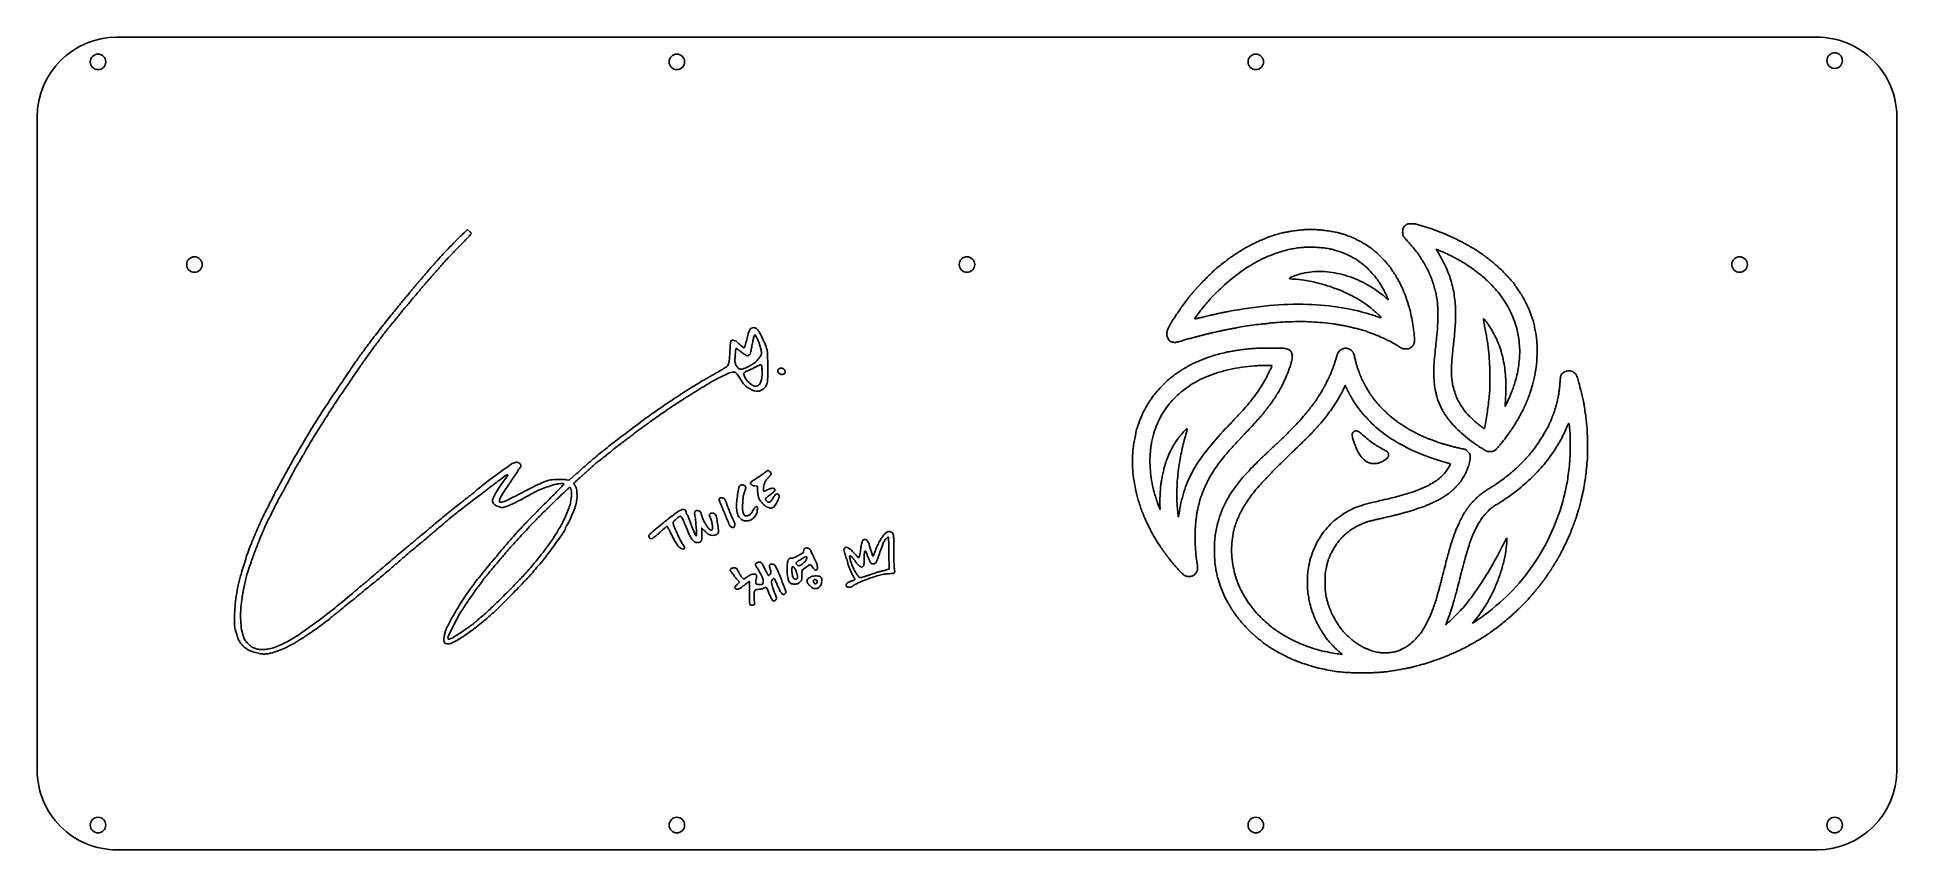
# Model space of a CAD drawing. Extents: x 5 to 268, y 5 to 120.
import ezdxf

# ---------------------------------------------------------------- set-up
doc = ezdxf.new("R2010")
doc.units = 0
doc.header["$MEASUREMENT"] = 0
doc.layers.get('0').update_dxf_attribs({"linetype": 'CONTINUOUS'})

msp = doc.modelspace()

# ---------------------------------------------------------------- linework, layer by layer
at = {"color": 0}
for p, q in [((256.9, 120.28), (15.86, 120.28)), ((4.56, 108.97), (4.56, 16.39)), ((268.21, 16.38), (268.21, 108.97)), ((15.86, 5.08), (256.9, 5.08))]:
    msp.add_line(p, q, dxfattribs=at)
for points in [[(63.84, 91.33, 0.004495), (62.82, 90.29, 0.006115), (61.91, 89.33, 0.005534), (60.97, 88.28, 0.002839), (59.8, 86.94, -0.000094), (59.58, 86.68, -0.000046), (59.29, 86.35, -0.000045), (59, 86, -0.000066), (58.73, 85.7, 0.002058), (58.47, 85.4, 0.001431), (58.18, 85.05, 0.001443), (57.9, 84.72, 0.002982), (57.69, 84.45, -0.002163), (57.44, 84.15, -0.000525), (57.03, 83.65, -0.000538), (56.56, 83.08, -0.000536), (56.09, 82.51, 0.00417), (54.69, 80.8, 0.0035), (53.24, 78.97, 0.003519), (51.82, 77.13, 0.004387), (50.53, 75.4, 0.007785), (49.64, 74.15, 0.001735), (48.18, 71.99, 0.001876), (46.57, 69.6, 0.002433), (45.12, 67.4, 0.005765), (43.61, 65.01, 0.004825), (42.07, 62.45, 0.00488), (40.59, 59.9, 0.006477), (39.3, 57.55, -0.001253), (39.02, 57.04, -0.001869), (38.78, 56.58, -0.000783), (38.57, 56.2, -0.039809), (38.52, 56.13, 0.049856), (38.41, 55.95, 0.000238), (37.44, 54.01, 0.000888), (36.55, 52.24, 0.010154), (36.22, 51.53, -0.001344), (36.12, 51.31, -0.000633), (36, 51.03, -0.000627), (35.86, 50.73, -0.000884), (35.74, 50.47, 0.00786), (35.53, 49.99, 0.003374), (35.26, 49.34, 0.002733), (34.92, 48.52, 0.001398), (34.52, 47.48, 0.014538), (34.3, 46.87, 0.002674), (33.94, 45.73, 0.00303), (33.58, 44.55, 0.008098), (33.34, 43.71, 0.014383), (32.98, 42.19, 0.015913), (32.73, 40.69, 0.016453), (32.58, 39.24, 0.018087), (32.53, 37.82, 0.005035), (32.53, 37.07, 0.027007), (32.56, 36.66, 0.033283), (32.64, 36.29, 0.010204), (32.8, 35.75, 0.011761), (33.02, 35.07, 0.039797), (33.22, 34.65, 0.048655), (33.45, 34.31, 0.02471), (33.81, 33.92, 0.039925), (34.26, 33.56, 0.046887), (34.73, 33.29, 0.038988), (35.31, 33.08, 0.017611), (36.1, 32.9, 0.037566), (36.63, 32.83, 0.042056), (37.14, 32.85, 0.034347), (37.71, 32.97, 0.015077), (38.46, 33.19, 0.025358), (39.41, 33.56, 0.017152), (40.45, 34.07, 0.014959), (41.6, 34.73, 0.009911), (42.89, 35.56, 0.005173), (43.88, 36.24, 0.004618), (44.9, 36.97, 0.002574), (45.82, 37.64, 0.055267), (46.06, 37.87, -0.043791), (46.1, 37.91, -0.000922), (46.3, 38.07, -0.002134), (46.53, 38.26, -0.001436), (46.8, 38.47, 0.002714), (47.35, 38.91, 0.000885), (48.15, 39.56, 0.000844), (49.09, 40.32, 0.000732), (50.06, 41.12, -0.000391), (50.3, 41.31, -0.000038), (50.86, 41.78, -0.000048), (51.54, 42.33, -0.000038), (52.27, 42.93, 0.001223), (53.03, 43.55, 0.001211), (53.79, 44.18, 0.001187), (54.45, 44.74, 0.004701), (54.85, 45.09, -0.001337), (56.11, 46.18, -0.002588), (57.12, 47.05, -0.002823), (58.08, 47.86, -0.001989), (59.17, 48.75, 0.00313), (59.6, 49.11, 0.001548), (60.14, 49.57, 0.001537), (60.7, 50.05, 0.002249), (61.19, 50.47, -0.003919), (62.46, 51.56, -0.007147), (63.52, 52.43, -0.004336), (64.89, 53.51, -0.000658), (67.67, 55.64, -0.00051), (68.17, 56.03, -0.000542), (68.66, 56.4, -0.000515), (69.09, 56.73, -0.002502), (69.33, 56.91, 0.001064), (69.54, 57.06, 0.000483), (69.81, 57.27, 0.000479), (70.1, 57.48, 0.000657), (70.35, 57.68, -0.003543), (71.12, 58.25, -0.325683), (71.25, 58.25, -0.412163), (71.27, 58.13, -0.004074), (70.74, 57.4, 0.012096), (69.96, 56.29, 0.026458), (69.43, 55.39, 0.030382), (69.12, 54.7, 0.216563), (69.15, 54.34, 0.066269), (69.3, 54.13, 0.049453), (69.52, 53.94, 0.046243), (69.79, 53.79, 0.041973), (70.09, 53.68, 0.022847), (70.35, 53.62, 0.058166), (70.54, 53.61, 0.051453), (70.75, 53.64, 0.014855), (71.05, 53.74, 0.02157), (71.57, 53.94, 0.011329), (72.2, 54.23, 0.008065), (73.02, 54.65, 0.002893), (74.18, 55.28, -0.005346), (75.07, 55.76, -0.015619), (75.7, 56.07, -0.015332), (76.36, 56.33, -0.004999), (77.34, 56.69, -0.0232), (77.94, 56.87, -0.028713), (78.52, 56.98, -0.027255), (79, 57.02, -0.204456), (79.21, 56.94, -0.40651), (79.21, 56.88, -0.00077), (78.57, 56.21, -0.004376), (77.84, 55.46, -0.002624), (76.95, 54.57, 0.001863), (75.96, 53.58, 0.001565), (74.93, 52.53, 0.001579), (73.99, 51.57, 0.004362), (73.33, 50.88, 0.004615), (72.48, 49.95, 0.005074), (71.66, 49.03, 0.003172), (70.61, 47.8, 0.000686), (68.8, 45.65, 0.008283), (66.99, 43.42, 0.014102), (65.57, 41.5, 0.015288), (64.33, 39.61, 0.012312), (63.12, 37.51, 0.008064), (62.72, 36.74, 0.026214), (62.49, 36.21, 0.034346), (62.35, 35.75, 0.023669), (62.25, 35.2, 0.03203), (62.22, 34.74, 0.135195), (62.29, 34.47, 0.187691), (62.47, 34.33, 0.073257), (62.8, 34.28, 0.129839), (63.6, 34.49, 0.018307), (65.07, 35.4, 0.018825), (66.83, 36.68, 0.012023), (68.78, 38.29, 0.017401), (69.97, 39.38, 0.003309), (72.04, 41.47, 0.002983), (74.08, 43.59, 0.022764), (74.99, 44.63, -0.004912), (75.15, 44.83, -0.003865), (75.33, 45.03, -0.003908), (75.5, 45.23, -0.009622), (75.62, 45.37, 0.028304), (76.48, 46.38, 0.00583), (77.88, 48.26, 0.002029), (79.33, 50.3, 0.155366), (79.45, 50.68, -0.10168), (79.46, 50.73, -0.016957), (79.5, 50.81, -0.017983), (79.56, 50.91, -0.015076), (79.62, 51.01, 0.041165), (79.94, 51.56, 0.009596), (80.38, 52.54, 0.009841), (80.78, 53.53, 0.036814), (80.97, 54.18, 0.032392), (81.08, 54.9, 0.03415), (81.09, 55.61, 0.036837), (81.02, 56.23, 0.08926), (80.85, 56.65, -0.006811), (80.77, 56.78, -0.009556), (80.71, 56.9, -0.006314), (80.66, 57, -0.116232), (80.65, 57.03, -0.204547), (80.66, 57.06, -0.001817), (80.87, 57.26, -0.005867), (81.12, 57.49, -0.003708), (81.41, 57.75, 0.00259), (81.75, 58.05, 0.001583), (82.15, 58.41, 0.001586), (82.54, 58.76, 0.002817), (82.86, 59.06, -0.005101), (83.36, 59.52, -0.010072), (83.77, 59.87, -0.00859), (84.24, 60.24, -0.002766), (84.94, 60.78, 0.004107), (85.21, 60.99, 0.002876), (85.52, 61.24, 0.002901), (85.82, 61.47, 0.006044), (86.04, 61.66, -0.006686), (86.27, 61.85, -0.003032), (86.57, 62.1, -0.003001), (86.9, 62.35, -0.004109), (87.19, 62.57, 0.000572), (87.49, 62.8, 0.000367), (87.85, 63.07, 0.000368), (88.19, 63.33, 0.000691), (88.47, 63.54, -0.00372), (90.53, 65.08, -0.005616), (92.35, 66.4, -0.005724), (94.17, 67.65, -0.004087), (96.24, 69.01, -0.00478), (96.79, 69.36, -0.000658), (97.93, 70.06, -0.000805), (99.1, 70.78, -0.002234), (99.92, 71.28, -0.014642), (100.78, 71.76, -0.010055), (101.79, 72.26, -0.007299), (102.73, 72.69, -0.075573), (103.13, 72.8, -0.083681), (103.43, 72.78, -0.131746), (103.65, 72.66, -0.061115), (103.89, 72.38, -0.007453), (104.33, 71.7, 0.021234), (104.66, 71.2, 0.04794), (104.97, 70.86, 0.048297), (105.33, 70.58, 0.021844), (105.85, 70.29, 0.051588), (106.3, 70.12, 0.07906), (106.71, 70.08, 0.083654), (107.1, 70.17, 0.065188), (107.47, 70.39, 0.078805), (107.85, 70.78, 0.098124), (108.04, 71.24, 0.047969), (108.13, 71.97, 0.006719), (108.14, 73.48, 0.003974), (108.13, 74.3, 0.00516), (108.11, 75.04, 0.003918), (108.08, 75.66, 0.045951), (108.04, 75.9, 0.036264), (107.84, 76.52, 0.010592), (107.45, 77.44, 0.009259), (107.02, 78.32, 0.059311), (106.75, 78.74, 0.023874), (106.58, 78.91, 0.060363), (106.45, 79.02, 0.073862), (106.31, 79.08, 0.052423), (106.14, 79.1, 0.140343), (105.81, 79.01, 0.149569), (105.59, 78.78, 0.042674), (105.38, 78.22, 0.002813), (104.93, 76.57, -0.019193), (104.89, 76.44, -0.028713), (104.84, 76.33, -0.02796), (104.79, 76.25, -0.256082), (104.76, 76.23, -0.169338), (104.71, 76.24, -0.005287), (104.55, 76.38, -0.009776), (104.36, 76.54, -0.006554), (104.14, 76.74, 0.017453), (103.77, 77.07, 0.057408), (103.49, 77.25, 0.08966), (103.25, 77.31, 0.102335), (103.02, 77.29, 0.202822), (102.92, 77.2, 0.074587), (102.86, 77.02, 0.027086), (102.82, 76.67, 0.002807), (102.78, 75.83, -0.006665), (102.71, 74.76, -0.035005), (102.63, 74.17, -0.067619), (102.5, 73.81, -0.107344), (102.29, 73.56, -0.027129), (102.12, 73.44, -0.002614), (101.7, 73.19, -0.003319), (101.2, 72.89, -0.002616), (100.66, 72.58, 0.000031), (100.1, 72.26, 0.000038), (99.59, 71.97, 0.000032), (99.15, 71.72, 0.000266), (98.95, 71.61, 0.012478), (97.1, 70.48, 0.004729), (94.57, 68.83, 0.004798), (92.01, 67.09, 0.009668), (90.03, 65.65, 0.001457), (86.59, 63.04, 0.006731), (84.62, 61.5, 0.009228), (82.99, 60.14, 0.004611), (80.99, 58.36), (79.99, 57.46), (79.61, 57.53, 0.025343), (79.4, 57.56, 0.00665), (79.07, 57.58, 0.006737), (78.68, 57.59, 0.006858), (78.3, 57.59, 0.043517), (77.33, 57.51, 0.050447), (76.44, 57.25, 0.02243), (75.17, 56.68, 0.002332), (72.26, 55.18, -0.006352), (71.22, 54.65, -0.033434), (70.62, 54.41, -0.075072), (70.27, 54.35, -0.316166), (70.11, 54.46, -0.186867), (70.11, 54.69, -0.026628), (70.3, 55.12, -0.02249), (70.63, 55.69, -0.008855), (71.14, 56.45, 0.001933), (71.45, 56.91, 0.001532), (71.78, 57.4, 0.001548), (72.09, 57.86, 0.003871), (72.31, 58.2, -0.002225), (72.49, 58.48, -0.002089), (72.68, 58.78, -0.002077), (72.86, 59.03, -0.007201), (72.97, 59.2, 0.021135), (73.08, 59.36, 0.071152), (73.13, 59.48, 0.104419), (73.13, 59.58, 0.082637), (73.1, 59.68, 0.097126), (72.97, 59.84, 0.072282), (72.78, 59.96, 0.07157), (72.56, 60.02, 0.091151), (72.35, 60, 0.092754), (71.76, 59.74, 0.003325), (69.74, 58.29, 0.006751), (67.78, 56.82, 0.018223), (66.44, 55.7, -0.015087), (66.31, 55.59, -0.000722), (65.86, 55.24, -0.001182), (65.33, 54.83, -0.00085), (64.74, 54.37, 0.00419), (64.01, 53.8, 0.001884), (63.07, 53.04, 0.001865), (62.08, 52.23, 0.002539), (61.19, 51.49, -0.000005), (60.36, 50.79, -0.000005), (59.52, 50.08, -0.000005), (58.79, 49.47, -0.00002), (58.34, 49.09, -0.001301), (57.97, 48.78, -0.000843), (57.54, 48.43, -0.000847), (57.12, 48.08, -0.001606), (56.78, 47.8, 0.00532), (55.75, 46.95, 0.000997), (53.9, 45.37, 0.000478), (51.95, 43.71, 0.017956), (51.53, 43.32, -0.02066), (51.45, 43.25, -0.003728), (51.32, 43.14, -0.004015), (51.16, 43.01, -0.003624), (50.99, 42.88, 0.003541), (50.81, 42.74, 0.002823), (50.62, 42.59, 0.002853), (50.44, 42.45, 0.007189), (50.32, 42.34, -0.009053), (47.46, 39.94, -0.009075), (44.53, 37.64, -0.009246), (41.87, 35.72, -0.029561), (40, 34.58, -0.016907), (38.97, 34.07, -0.028201), (38.07, 33.73, -0.033071), (37.26, 33.53, -0.042986), (36.49, 33.46, -0.037222), (35.87, 33.5, -0.061856), (35.37, 33.64, -0.062432), (34.91, 33.89, -0.03869), (34.45, 34.29, -0.016468), (34.17, 34.6, -0.038894), (33.99, 34.85, -0.041853), (33.86, 35.11, -0.021991), (33.74, 35.45, -0.044185), (33.5, 36.55, -0.024658), (33.4, 37.93, -0.023468), (33.43, 39.41, -0.024697), (33.61, 40.86, 0.000055), (33.66, 41.19, 0.000062), (33.72, 41.51, 0.000057), (33.76, 41.79, 0.000344), (33.79, 41.93, -0.016308), (33.88, 42.4, -0.003104), (34.09, 43.24, -0.003352), (34.3, 44.09, -0.012142), (34.46, 44.63, -0.009748), (34.89, 45.89, -0.00439), (35.49, 47.54, -0.004322), (36.12, 49.14, -0.011913), (36.59, 50.26, 0.005047), (36.66, 50.42, 0.007084), (36.72, 50.55, 0.004449), (36.76, 50.67, 0.090498), (36.77, 50.71, -0.116343), (36.79, 50.81, -0.000111), (37.84, 52.89, -0.000246), (38.86, 54.93, -0.050327), (38.98, 55.12, 0.041575), (39.03, 55.19, 0.000349), (39.36, 55.8, 0.001238), (39.74, 56.51, 0.000797), (40.18, 57.32, -0.001512), (40.63, 58.17, -0.001853), (41.06, 58.95, -0.00154), (41.42, 59.61, -0.013302), (41.6, 59.9, 0.005856), (41.73, 60.12, 0.002681), (41.91, 60.41, 0.002655), (42.08, 60.72, 0.003661), (42.24, 61, -0.00669), (42.65, 61.72, -0.002226), (43.26, 62.75, -0.002281), (43.92, 63.84, -0.003572), (44.5, 64.77, -0.000572), (45.58, 66.48, -0.001977), (46.28, 67.58, -0.002931), (46.82, 68.41, -0.003543), (47.34, 69.19, 0.000776), (47.72, 69.73, 0.000308), (48.22, 70.48, 0.000305), (48.77, 71.29, 0.000383), (49.27, 72.04, -0.003659), (50.12, 73.28, -0.003197), (51.02, 74.56, -0.003118), (51.96, 75.87, -0.00303), (52.93, 77.17, 0.00052), (53.16, 77.48, 0.000428), (53.4, 77.81, 0.000432), (53.63, 78.11, 0.001152), (53.78, 78.32, -0.008489), (53.95, 78.54, -0.002626), (54.21, 78.87, -0.002626), (54.51, 79.23, -0.002885), (54.8, 79.58, 0.002515), (55.1, 79.94, 0.001988), (55.42, 80.33, 0.00201), (55.71, 80.69, 0.005001), (55.92, 80.96, -0.003998), (56.1, 81.19, -0.003756), (56.28, 81.42, -0.003737), (56.45, 81.62, -0.012929), (56.56, 81.75, 0.009341), (56.67, 81.87, 0.003272), (56.83, 82.05, 0.003247), (56.99, 82.25, 0.003792), (57.15, 82.44, -0.003879), (57.32, 82.65, -0.002125), (57.52, 82.9, -0.002118), (57.74, 83.16, -0.003379), (57.93, 83.37, 0.002832), (58.14, 83.62, 0.00092), (58.45, 83.98, 0.000917), (58.79, 84.39, 0.001032), (59.12, 84.78, -0.002604), (59.47, 85.19, -0.001814), (59.87, 85.65, -0.001829), (60.25, 86.09, -0.003789), (60.55, 86.43, 0.003242), (60.84, 86.76, 0.001837), (61.19, 87.16, 0.001834), (61.54, 87.56, 0.003019), (61.84, 87.91, -0.01196), (62.2, 88.32, -0.002805), (62.83, 88.99, -0.002889), (63.56, 89.76, -0.002836), (64.3, 90.52, 0.001959), (64.99, 91.23, 0.003164), (65.58, 91.84, 0.000573), (66.09, 92.39, 0.191236), (66.11, 92.44, 0.192031), (66.08, 92.54, 0.014779), (65.87, 92.74, 0.015389), (65.66, 92.93, 0.174552), (65.55, 92.97, 0.192096), (65.5, 92.95, 0.000716), (65.02, 92.49, 0.00355), (64.47, 91.96, 0.002206)], [(183.8, 92.96, 0.003256), (183.39, 92.92, 0.004641), (183.02, 92.87, 0.004641), (182.65, 92.82, 0.003255), (182.23, 92.76, 0.00642), (182.16, 92.74, 0.001593), (182.04, 92.72, 0.001629), (181.9, 92.69, 0.001633), (181.76, 92.66, -0.002724), (181.61, 92.63, -0.002266), (181.46, 92.61, -0.002287), (181.32, 92.58, -0.006199), (181.22, 92.56, 0.034581), (180.88, 92.49, 0.003154), (180.05, 92.24, 0.003619), (179.24, 91.98, 0.026199), (178.86, 91.83, -0.005277), (178.74, 91.78, -0.001166), (178.55, 91.7, -0.001212), (178.33, 91.61, -0.001166), (178.1, 91.51, 0.015159), (177.39, 91.2, 0.00906), (176.56, 90.78, 0.008985), (175.73, 90.33, 0.012876), (175.02, 89.9, 0.003238), (174.42, 89.51, 0.004356), (173.89, 89.15, 0.002486), (173.44, 88.84, 0.060652), (173.33, 88.74, -0.043694), (173.3, 88.71, -0.0054), (173.22, 88.65, -0.006345), (173.12, 88.57, -0.005208), (173.01, 88.5, 0.022618), (172.21, 87.88, 0.012111), (171.26, 87.04, 0.010271), (170.19, 86, 0.006298), (168.96, 84.73, 0.009076), (168.9, 84.67, 0.002043), (168.81, 84.56, 0.002118), (168.71, 84.44, 0.00205), (168.61, 84.32, -0.001462), (168.51, 84.2, -0.002119), (168.42, 84.1, -0.001069), (168.35, 84.01, -0.035626), (168.33, 83.99, 0.045035), (168.24, 83.9, 0.001557), (167.93, 83.51, 0.003278), (167.61, 83.1, 0.004908), (167.34, 82.74, 0.003013), (166.82, 82.03, 0.005786), (166.41, 81.45, 0.005511), (166.01, 80.85, 0.002467), (165.49, 80.05, 0.021668), (165.03, 79.25, 0.054749), (164.78, 78.62, 0.077224), (164.72, 78.1, 0.099671), (164.84, 77.64, 0.058372), (165.01, 77.36, 0.082205), (165.23, 77.16, 0.082508), (165.5, 77.05, 0.059266), (165.82, 77.01, 0.051331), (166.03, 77.03, 0.006459), (166.46, 77.13, 0.006668), (166.9, 77.23, 0.047712), (167.1, 77.31, -0.04378), (167.23, 77.36, -0.000894), (167.89, 77.54, -0.001943), (168.52, 77.71, -0.013801), (168.83, 77.78, 0.00885), (168.94, 77.81, 0.004769), (169.08, 77.84, 0.002242), (169.3, 77.9, 0.000298), (169.76, 78.03, -0.004083), (169.96, 78.08, -0.002763), (170.19, 78.14, -0.002784), (170.41, 78.2, -0.005555), (170.59, 78.24, 0.00193), (170.77, 78.27, 0.001022), (170.98, 78.32, 0.001017), (171.2, 78.37, 0.001575), (171.39, 78.42, -0.002027), (171.78, 78.51, -0.000868), (172.31, 78.62, -0.000695), (172.81, 78.74, -0.005144), (173.05, 78.79, -0.002113), (173.25, 78.83, -0.001067), (173.5, 78.87, -0.001001), (173.73, 78.92, -0.003805), (173.88, 78.94, 0.005624), (173.97, 78.96, 0.00089), (174.14, 78.99, 0.000987), (174.35, 79.03, 0.000863), (174.56, 79.07, -0.009833), (175.51, 79.24, -0.003984), (176.81, 79.44, -0.003173), (178.08, 79.61, -0.024297), (178.68, 79.66, 0.014118), (178.84, 79.67, 0.006162), (179.05, 79.69, 0.004392), (179.25, 79.72, 0.046523), (179.33, 79.74, -0.060158), (179.53, 79.78, -0.00216), (180.29, 79.83, -0.004006), (181.18, 79.89, -0.002964), (182.17, 79.93, -0.011028), (183.69, 79.96, -0.011632), (185.2, 79.92, -0.011389), (186.72, 79.81, -0.00969), (188.33, 79.62, -0.001425), (188.63, 79.58, -0.002061), (188.9, 79.54, -0.001056), (189.13, 79.51, -0.033919), (189.18, 79.5, 0.021936), (189.22, 79.49, 0.005146), (189.29, 79.47, 0.005293), (189.37, 79.46, 0.00518), (189.46, 79.45, -0.014477), (189.79, 79.39, -0.003859), (190.32, 79.28, -0.001691), (190.88, 79.16, -0.066598), (191, 79.12, 0.038268), (191.04, 79.1, 0.012872), (191.1, 79.08, 0.012721), (191.18, 79.06, 0.014227), (191.25, 79.04, -0.021159), (191.63, 78.96, -0.004481), (192.3, 78.78, -0.001867), (193, 78.58, -0.091739), (193.12, 78.51, 0.067811), (193.16, 78.5, 0.00578), (193.26, 78.46, 0.007566), (193.37, 78.42, 0.005789), (193.5, 78.38, -0.021762), (194.29, 78.09, -0.009376), (195.31, 77.66, -0.009421), (196.32, 77.17, -0.019243), (197.09, 76.75, -0.000307), (197.22, 76.67, -0.000113), (197.4, 76.57, -0.000112), (197.59, 76.45, -0.000135), (197.77, 76.34, 0.008378), (198.05, 76.18, 0.051314), (198.2, 76.12, 0.060343), (198.35, 76.09, 0.01411), (198.6, 76.08, 0.010607), (198.83, 76.09, 0.043969), (198.97, 76.1, 0.060045), (199.08, 76.14, 0.032544), (199.2, 76.21, 0.060052), (199.57, 76.52, 0.114902), (199.76, 76.86, 0.078268), (199.83, 77.33, 0.017392), (199.78, 78.14, 0.016635), (199.68, 78.95, 0.005299), (199.48, 80.14, 0.004316), (199.26, 81.32, 0.033331), (199.11, 81.86, 0.000837), (199.1, 81.88, 0.000347), (199.09, 81.92, 0.000344), (199.08, 81.95, 0.000444), (199.07, 81.98, -0.009395), (199.05, 82.04, -0.000344), (198.99, 82.24, -0.000628), (198.91, 82.48, -0.000441), (198.83, 82.76, 0.001829), (198.75, 83.03, 0.002326), (198.67, 83.29, 0.001818), (198.6, 83.5, 0.019275), (198.56, 83.58, -0.001898), (198.54, 83.64, -0.002461), (198.52, 83.69, -0.00185), (198.51, 83.73, -0.022114), (198.5, 83.74, 0.028362), (198.5, 83.76, 0.001193), (198.47, 83.82, 0.002054), (198.44, 83.89, 0.001458), (198.41, 83.97, -0.002549), (198.36, 84.07, -0.000777), (198.29, 84.23, -0.000778), (198.22, 84.41, -0.00085), (198.15, 84.58, 0.015184), (197.96, 84.99, 0.005903), (197.68, 85.55, 0.003156), (197.39, 86.1, 0.07129), (197.28, 86.25, -0.030506), (197.26, 86.27, -0.031089), (197.24, 86.31, -0.032708), (197.22, 86.33, -0.099933), (197.22, 86.36, 0.149248), (197.19, 86.46, 0.001472), (196.73, 87.13, 0.002954), (196.3, 87.77, 0.06199), (196.14, 87.94, -0.035324), (196.11, 87.97, -0.007076), (196.06, 88.03, -0.007447), (196.01, 88.1, -0.006888), (195.95, 88.17, 0.029064), (195.68, 88.5, 0.006572), (195.17, 89.03, 0.006545), (194.65, 89.55, 0.029521), (194.33, 89.83, -0.006), (194.27, 89.88, -0.007409), (194.22, 89.92, -0.006226), (194.17, 89.96, -0.053146), (194.15, 89.98, 0.068782), (194.13, 90, 0.001326), (194, 90.1, 0.003176), (193.85, 90.22, 0.00212), (193.68, 90.35, 0.019122), (192.91, 90.88, 0.018889), (192.1, 91.36, 0.018604), (191.24, 91.77, 0.017294), (190.34, 92.14, 0.000935), (189.79, 92.33, 0.007033), (189.53, 92.42, 0.014491), (189.35, 92.47, 0.016441), (189.18, 92.51, -0.009402), (189.12, 92.53, -0.004676), (189.05, 92.54, -0.004639), (188.97, 92.56, -0.006797), (188.9, 92.58, 0.032195), (188.56, 92.66, 0.004235), (187.82, 92.78, 0.005347), (187.03, 92.89, 0.009124), (186.37, 92.96, 0.009223), (185.68, 93.01, 0.01359), (185.07, 93.03, 0.013816), (184.47, 93.01, 0.010012)], [(198.75, 93.75, 0.046555), (198.46, 93.53, 0.08357), (198.28, 93.3, 0.08225), (198.18, 93.03, 0.043864), (198.15, 92.66, 0.032468), (198.17, 92.33, 0.079231), (198.24, 92.1, 0.061978), (198.39, 91.88, 0.014221), (198.69, 91.53, -0.011032), (199.17, 91, -0.004946), (199.77, 90.27, -0.001101), (200.4, 89.51, -0.172236), (200.44, 89.4, 0.141614), (200.44, 89.39, 0.001115), (200.52, 89.26, 0.003955), (200.61, 89.12, 0.002518), (200.72, 88.96, -0.02963), (201.6, 87.47, -0.029681), (202.3, 85.89, -0.030129), (202.79, 84.26, -0.032907), (203.07, 82.63, -0.021473), (203.15, 81.29, -0.016143), (203.13, 79.82, -0.012414), (203, 78.01, -0.005293), (202.74, 75.6, 0.013249), (202.6, 74.05, 0.017528), (202.56, 72.64, 0.019502), (202.62, 71.38, 0.029811), (202.77, 70.29, 0.007584), (202.88, 69.83, 0.007487), (202.99, 69.36, 0.007589), (203.11, 68.96, 0.024607), (203.2, 68.69, -0.001027), (203.23, 68.63, -0.001365), (203.25, 68.58, -0.000963), (203.27, 68.53, -0.01377), (203.27, 68.52, 0.026358), (203.39, 68.23, 0.006008), (203.61, 67.75, 0.001369), (203.86, 67.24, 0.285518), (203.91, 67.21, -0.115815), (203.93, 67.21, -0.100468), (203.94, 67.2, -0.093274), (203.95, 67.18, -0.084461), (203.95, 67.16, 0.142873), (203.98, 67.07, 0.004278), (204.2, 66.72, 0.008871), (204.46, 66.35, 0.008685), (204.74, 65.98, 0.030655), (205.48, 65.12, 0.015554), (206.51, 64.14, 0.015526), (207.61, 63.21, 0.026327), (208.6, 62.51, -0.004422), (208.72, 62.44, -0.00626), (208.82, 62.37, -0.003758), (208.91, 62.31, -0.085111), (208.93, 62.29, 0.101101), (208.97, 62.24, 0.000889), (209.36, 62, 0.003476), (209.73, 61.78, 0.009287), (210, 61.62, 0.053281), (210.1, 61.58, 0.034129), (210.21, 61.55, 0.026333), (210.37, 61.54, 0.012123), (210.56, 61.53, 0.010277), (210.8, 61.54, 0.045503), (210.94, 61.56, 0.062517), (211.05, 61.6, 0.031529), (211.17, 61.67, 0.051743), (211.46, 61.91, 0.014944), (211.84, 62.34, 0.01221), (212.32, 62.92, 0.005749), (212.9, 63.7, 0.002741), (213.4, 64.39, 0.008976), (213.73, 64.86, 0.009818), (214.01, 65.31, 0.003808), (214.4, 65.95, 0.007761), (214.67, 66.43, 0.003987), (215, 67.05, 0.001652), (215.33, 67.67, 0.064208), (215.38, 67.81, -0.054263), (215.39, 67.83, -0.003374), (215.41, 67.88, -0.004962), (215.44, 67.93, -0.003658), (215.47, 67.99, 0.015513), (215.51, 68.07, 0.003709), (215.57, 68.22, 0.003808), (215.64, 68.38, 0.00376), (215.71, 68.54, -0.002275), (215.78, 68.71, -0.002039), (215.85, 68.89, -0.002044), (215.91, 69.04, -0.006399), (215.96, 69.15, 0.021132), (216.01, 69.26, 0.00378), (216.09, 69.49, 0.004077), (216.18, 69.75, 0.003671), (216.26, 70.03, -0.000657), (216.35, 70.31, -0.000653), (216.44, 70.59, -0.00064), (216.52, 70.83, -0.002559), (216.56, 70.98, 0.025424), (216.67, 71.37, 0.004015), (216.84, 72.14, 0.004804), (216.99, 72.96, 0.010107), (217.1, 73.59, 0.023539), (217.17, 74.41, 0.008787), (217.21, 75.57, 0.008698), (217.2, 76.73, 0.025719), (217.14, 77.51, 0.01125), (217.03, 78.29, 0.008165), (216.86, 79.14, 0.006935), (216.69, 79.92, 0.043539), (216.57, 80.3, -0.015221), (216.54, 80.37, -0.001329), (216.48, 80.53, -0.001744), (216.41, 80.73, -0.001355), (216.34, 80.95, 0.016936), (216.12, 81.53, 0.010095), (215.82, 82.2, 0.009972), (215.49, 82.88, 0.013627), (215.17, 83.47, 0.011102), (214.91, 83.88, 0.005875), (214.58, 84.38, 0.003195), (214.25, 84.87, 0.067142), (214.13, 85, -0.032802), (214.1, 85.02, -0.034881), (214.07, 85.06, -0.037259), (214.06, 85.09, -0.115124), (214.05, 85.11, 0.179748), (214, 85.26, 0.002635), (213.37, 85.98, 0.00789), (212.72, 86.69, 0.012504), (212.14, 87.28, 0.006263), (211.76, 87.63, 0.006902), (211.39, 87.96, 0.00584), (210.97, 88.33, 0.002798), (210.41, 88.78, 0.006436), (210.32, 88.86, 0.003049), (210.19, 88.95, 0.003021), (210.06, 89.05, 0.004272), (209.94, 89.13, -0.004267), (209.83, 89.21, -0.004962), (209.73, 89.29, -0.004431), (209.64, 89.35, -0.029458), (209.6, 89.39, 0.043986), (209.56, 89.43, 0.004124), (209.44, 89.51, 0.005266), (209.3, 89.6, 0.004117), (209.14, 89.7, -0.003754), (208.99, 89.8, -0.004848), (208.85, 89.89, -0.003716), (208.73, 89.97, -0.042269), (208.69, 90, 0.056677), (208.6, 90.08, 0.002318), (208.23, 90.3, 0.003717), (207.77, 90.56, 0.001983), (207.2, 90.89, 0.008045), (206.63, 91.2, 0.004462), (205.93, 91.56, 0.004172), (205.26, 91.89, 0.016182), (204.83, 92.08, -0.003104), (204.67, 92.15, -0.001901), (204.49, 92.22, -0.001905), (204.3, 92.3, -0.003391), (204.15, 92.37, 0.00944), (203.99, 92.44, 0.003313), (203.75, 92.54, 0.003288), (203.48, 92.64, 0.003844), (203.22, 92.74, -0.003041), (202.99, 92.82, -0.004371), (202.78, 92.9, -0.002377), (202.61, 92.97, -0.067431), (202.57, 92.99, 0.08296), (202.52, 93.02, 0.001674), (202.28, 93.1, 0.003913), (202, 93.19, 0.002614), (201.67, 93.29, -0.001101), (201.33, 93.39, -0.001258), (201.01, 93.49, -0.001136), (200.74, 93.57, -0.007145), (200.6, 93.62, 0.008517), (200.5, 93.65, 0.007081), (200.39, 93.68, 0.00716), (200.29, 93.71, 0.019171), (200.21, 93.72, -0.013987), (200.15, 93.74, -0.00913), (200.08, 93.76, -0.009185), (200, 93.78, -0.017302), (199.95, 93.8, 0.061624), (199.87, 93.81, 0.009671), (199.73, 93.83, 0.010624), (199.55, 93.84, 0.009092), (199.36, 93.84, 0.009082), (199.13, 93.84, 0.028652), (198.97, 93.82, 0.042285), (198.85, 93.79, 0.056875)], [(187.15, 90.38, -0.011099), (187.81, 90.27, -0.013963), (188.41, 90.13, -0.014481), (188.98, 89.96, -0.013772), (189.56, 89.76, -0.031284), (190.85, 89.18, -0.032936), (192.03, 88.45, -0.032851), (193.11, 87.56, -0.030789), (194.08, 86.53, -0.018095), (194.52, 85.97, -0.013483), (194.96, 85.32, -0.013568), (195.36, 84.65, -0.019641), (195.67, 84.04, 0.000202), (195.76, 83.86, 0.000166), (195.85, 83.67, 0.000167), (195.93, 83.49, 0.000444), (195.99, 83.36, -0.005295), (196.04, 83.26, -0.007415), (196.08, 83.17, -0.004723), (196.11, 83.09, -0.092937), (196.11, 83.07, -0.612813), (196.1, 83.06, -0.008583), (196.03, 83.12, -0.01261), (195.94, 83.19, -0.006836), (195.83, 83.29, 0.007855), (195.69, 83.41, 0.003622), (195.51, 83.56, 0.003586), (195.32, 83.72, 0.004966), (195.14, 83.86, 0.048664), (192.48, 85.54, 0.052306), (189.6, 86.63, 0.05492), (186.7, 87.06, 0.066051), (183.96, 86.8, 0.015004), (183.37, 86.65, 0.015503), (182.8, 86.46, 0.013491), (182.32, 86.27, 0.096032), (182.12, 86.13, 0.246438), (182.1, 86.08, 0.287203), (182.14, 86.04, 0.046421), (182.29, 86.01, 0.003788), (182.67, 85.98, -0.037512), (185.63, 85.55, -0.034207), (188.58, 84.67, -0.034919), (191.31, 83.43, -0.044334), (193.63, 81.89, -0.010254), (194.04, 81.55, -0.006926), (194.49, 81.15, -0.005238), (194.9, 80.77, -0.04715), (195.06, 80.58, -0.36377), (195.05, 80.53, -0.261815), (194.99, 80.51, -0.023125), (194.77, 80.58, -0.00116), (194.06, 80.81, 0.041397), (189.58, 81.93, 0.033644), (184.66, 82.4, 0.0307), (179.27, 82.22, 0.023171), (173.4, 81.38, 0.001272), (172.87, 81.28, 0.001554), (172.38, 81.18, 0.001298), (171.96, 81.09, 0.011024), (171.77, 81.05, -0.004813), (171.6, 81.01, -0.000946), (171.29, 80.94, -0.001003), (170.93, 80.86, -0.00093), (170.57, 80.77, 0.002094), (170.18, 80.69, 0.00185), (169.79, 80.59, 0.001857), (169.43, 80.51, 0.005645), (169.19, 80.45, -0.006478), (169.01, 80.4, -0.010151), (168.85, 80.36, -0.004628), (168.72, 80.34, -0.245791), (168.69, 80.35, -0.373099), (168.69, 80.45, -0.002235), (169.3, 81.26, -0.00853), (169.95, 82.09, -0.009644), (170.61, 82.86, -0.027385), (172.9, 85.17, -0.031498), (175.32, 87.11, -0.033295), (177.84, 88.63, -0.039795), (180.39, 89.7, -0.01053), (181.34, 90, -0.015368), (182.2, 90.21, -0.016109), (183.03, 90.36, -0.013489), (183.92, 90.47, -0.022706), (184.59, 90.51, -0.008594), (185.53, 90.5, -0.008623), (186.47, 90.45, -0.021871)], [(204.01, 89.76, -0.019494), (205.8, 88.87, -0.021829), (207.45, 87.88, -0.022566), (208.96, 86.78, -0.024309), (210.33, 85.58, -0.017954), (211.26, 84.61, -0.021463), (212.06, 83.63, -0.022186), (212.75, 82.61, -0.021998), (213.35, 81.53, -0.024103), (213.88, 80.33, -0.025713), (214.28, 79.11, -0.025456), (214.56, 77.84, -0.022672), (214.72, 76.5, -0.024465), (214.74, 75.5, -0.018322), (214.67, 74.4, -0.017383), (214.52, 73.24, -0.016086), (214.28, 72.06, -0.016858), (214.12, 71.47, -0.007751), (213.87, 70.72, -0.007764), (213.6, 69.96, -0.013448), (213.34, 69.34, -0.004699), (213.12, 68.85, -0.005519), (212.91, 68.39, -0.001159), (212.7, 67.98, -0.5584), (212.68, 67.97, -0.174936), (212.67, 67.99, -0.001543), (212.68, 68.11, -0.005094), (212.69, 68.25, -0.003237), (212.7, 68.42, 0.008798), (212.72, 68.66, 0.001904), (212.74, 69.07, 0.001986), (212.76, 69.54, 0.001898), (212.77, 70.03, 0.030392), (212.69, 72.76, 0.040467), (212.26, 75.21, 0.043179), (211.48, 77.42, 0.043566), (210.33, 79.47, 0.004345), (210.02, 79.92, 0.016494), (209.81, 80.19, 0.018393), (209.66, 80.36, 0.422615), (209.6, 80.36, 0.238702), (209.59, 80.33, 0.001784), (209.64, 80.03, 0.006106), (209.7, 79.69, 0.003817), (209.77, 79.28, -0.009536), (210.09, 77.53, -0.012222), (210.32, 75.91, -0.012551), (210.45, 74.31, -0.011092), (210.52, 72.64, -0.005764), (210.53, 71.4, -0.010626), (210.5, 70.39, -0.01115), (210.43, 69.42, -0.007153), (210.31, 68.29, -0.007016), (210.16, 67.22, -0.005676), (209.98, 66.07, -0.001768), (209.78, 64.96, -0.139564), (209.7, 64.81, -0.38439), (209.66, 64.8, -0.003117), (209.36, 65.03, -0.008767), (209, 65.3, -0.005111), (208.59, 65.64, -0.040243), (207.17, 67.04, -0.052176), (206.14, 68.54, -0.053936), (205.46, 70.17, -0.047666), (205.1, 71.98, -0.021575), (205.07, 72.69, -0.011267), (205.08, 73.56, -0.010351), (205.13, 74.54, -0.008804), (205.23, 75.58, 0.00212), (205.45, 77.55, 0.006047), (205.57, 78.93, 0.008426), (205.64, 80.01, 0.011322), (205.66, 80.98, 0.031617), (205.51, 83.34, 0.037242), (205.07, 85.54, 0.037093), (204.3, 87.64, 0.030931), (203.18, 89.76), (202.9, 90.22), (203.09, 90.15, -0.013269), (203.2, 90.11, -0.001713), (203.44, 90.01, -0.001999), (203.71, 89.89, -0.001667)], [(106.64, 77.54, -0.018743), (106.91, 76.89, -0.02062), (107.11, 76.24, -0.019147), (107.24, 75.68, -0.117407), (107.23, 75.38, -0.076493), (107.01, 74.92, -0.049274), (106.64, 74.46, -0.042956), (106.13, 74.02, -0.031045), (105.48, 73.63, -0.030933), (104.76, 73.29, -0.114963), (104.27, 73.22, -0.17351), (103.91, 73.39, -0.095013), (103.63, 73.79, -0.03249), (103.54, 74.05, -0.047757), (103.49, 74.29, -0.032586), (103.48, 74.59, -0.007674), (103.51, 75.1, -0.003289), (103.57, 75.9, -0.08117), (103.62, 76.11, -0.432801), (103.72, 76.15, -0.071181), (103.9, 76.02, 0.025942), (104.25, 75.73, 0.017666), (104.68, 75.43, 0.013304), (105.09, 75.17, 0.131275), (105.29, 75.12, 0.16657), (105.48, 75.19, 0.11862), (105.62, 75.36, 0.054916), (105.73, 75.7, 0.010593), (105.86, 76.34, -0.005613), (106.01, 77.11, -0.016211), (106.13, 77.64, -0.014484), (106.24, 78, -0.322834), (106.33, 78.07, -0.248967), (106.37, 78.04, -0.01309), (106.45, 77.91, -0.018113), (106.55, 77.74, -0.011943)], [(107.34, 72.73, -0.034244), (107.28, 71.92, -0.070775), (107.11, 71.31, -0.105763), (106.83, 70.94, -0.185041), (106.48, 70.8, -0.115658), (106.06, 70.9, -0.060163), (105.61, 71.19, -0.053268), (105.18, 71.64, -0.046341), (104.84, 72.18, -0.047518), (104.72, 72.48, -0.214147), (104.75, 72.66, -0.137792), (104.91, 72.81, -0.016484), (105.37, 73.02, 0.007322), (105.61, 73.13, 0.003487), (105.93, 73.27, 0.003456), (106.25, 73.43, 0.004903), (106.54, 73.57, -0.004069), (106.96, 73.78, -0.066062), (107.11, 73.83, -0.239528), (107.19, 73.81, -0.113997), (107.26, 73.71, -0.063742), (107.29, 73.59, -0.009075), (107.31, 73.34, -0.010203), (107.33, 73.05, -0.00854)], [(176.77, 76.13, 0.002622), (176.3, 76.08, 0.003052), (175.86, 76.04, 0.003061), (175.42, 75.99, 0.002668), (174.96, 75.93, 0.007769), (174.61, 75.87, 0.001554), (173.97, 75.76, 0.001068), (173.33, 75.65, 0.016778), (173.11, 75.61, 0.002399), (172.2, 75.38, 0.004865), (171.49, 75.18, 0.005269), (170.95, 75.03, 0.029632), (170.67, 74.93, -0.011776), (170.58, 74.89, -0.001949), (170.4, 74.82, -0.00214), (170.2, 74.75, -0.001891), (169.99, 74.67, 0.014673), (169.57, 74.51, 0.005149), (168.99, 74.26, 0.004737), (168.42, 74, 0.022258), (168.1, 73.83, -0.004992), (168.04, 73.8, -0.000582), (167.9, 73.72, -0.000699), (167.73, 73.63, -0.000572), (167.56, 73.53, 0.012038), (167.13, 73.28, 0.007302), (166.64, 72.98, 0.007167), (166.14, 72.64, 0.009091), (165.69, 72.32, 0.022698), (164.82, 71.6, 0.018078), (163.95, 70.75, 0.018163), (163.14, 69.85, 0.023825), (162.48, 68.97, 0.007187), (162.2, 68.55, 0.006233), (161.92, 68.11, 0.002213), (161.67, 67.68, 0.134539), (161.65, 67.6, -0.092576), (161.64, 67.57, -0.030154), (161.63, 67.54, -0.028873), (161.6, 67.5, -0.028814), (161.58, 67.47, 0.072246), (161.46, 67.29, 0.004523), (161.21, 66.72, 0.007418), (160.95, 66.12, 0.013991), (160.77, 65.63, -0.001608), (160.69, 65.41, -0.002068), (160.62, 65.21, -0.001581), (160.56, 65.04, -0.017933), (160.54, 64.98, 0.050108), (160.43, 64.65, 0.005047), (160.26, 63.86, 0.006625), (160.09, 62.94, 0.006857), (159.94, 62.04, 0.024931), (159.88, 61.48, 0.006978), (159.86, 60.59, 0.00732), (159.85, 59.68, 0.016734), (159.88, 59, 0.018121), (160.07, 57.37, 0.019607), (160.37, 55.8, 0.01951), (160.79, 54.26, 0.017575), (161.34, 52.69, 0.015414), (161.88, 51.46, 0.012935), (162.51, 50.19, 0.013153), (163.2, 48.98, 0.01845), (163.88, 47.94, -0.001618), (164, 47.77, -0.001355), (164.12, 47.59, -0.001367), (164.24, 47.42, -0.003753), (164.32, 47.3, 0.011629), (164.38, 47.21, 0.01704), (164.44, 47.13, 0.012485), (164.49, 47.07, 0.208548), (164.52, 47.06, -0.153602), (164.53, 47.06, -0.097993), (164.55, 47.04, -0.080563), (164.56, 47.02, -0.062298), (164.56, 47, 0.119751), (164.57, 46.96, 0.030188), (164.6, 46.92, 0.029061), (164.64, 46.86, 0.025743), (164.69, 46.81, -0.016135), (164.73, 46.76, -0.021049), (164.78, 46.72, -0.019212), (164.81, 46.68, -0.148847), (164.81, 46.65, 0.175334), (164.85, 46.56, 0.001409), (165.39, 45.91, 0.005481), (165.96, 45.25, 0.006213), (166.52, 44.63, 0.011398), (166.96, 44.18, 0.056932), (167.23, 43.96, 0.087789), (167.49, 43.86, 0.050242), (167.83, 43.82, 0.046975), (168.17, 43.85, 0.071686), (168.44, 43.95, 0.074032), (168.68, 44.12, 0.053858), (168.88, 44.37, 0.020431), (168.99, 44.54, 0.069513), (169.03, 44.66, 0.050872), (169.05, 44.8, 0.00746), (169.05, 45.1, 0.010431), (169.05, 45.31, 0.009155), (169.04, 45.52, 0.00924), (169.02, 45.7, 0.02709), (168.99, 45.83, -0.03454), (168.86, 46.64, -0.009266), (168.77, 47.92, -0.00979), (168.72, 49.31, -0.015629), (168.74, 50.49, -0.008967), (168.78, 51.09, -0.006927), (168.84, 51.74, -0.007029), (168.92, 52.38, -0.011065), (169.01, 52.92, -0.009515), (169.13, 53.52, -0.006766), (169.29, 54.19, -0.006222), (169.45, 54.8, -0.027909), (169.57, 55.15, 0.001522), (169.58, 55.18, 0.001657), (169.6, 55.21, 0.001553), (169.61, 55.24, 0.008172), (169.61, 55.25, -0.008855), (169.62, 55.27, -0.001679), (169.63, 55.29, -0.001792), (169.64, 55.32, -0.001645), (169.65, 55.35, 0.007385), (169.67, 55.4, 0.000465), (169.73, 55.55, 0.000685), (169.79, 55.73, 0.000509), (169.87, 55.93, -0.017227), (170.06, 56.41, -0.00798), (170.34, 57.01, -0.007928), (170.66, 57.63, -0.011562), (170.95, 58.17, -0.019537), (171.69, 59.31, -0.016187), (172.55, 60.47, -0.013632), (173.62, 61.74, -0.007449), (175.01, 63.24, 0.000104), (175.36, 63.61, 0.000096), (175.71, 63.99, 0.000096), (176.03, 64.33, 0.000317), (176.24, 64.55, -0.000186), (176.4, 64.71, -0.000283), (176.53, 64.86, -0.000099), (176.65, 64.98, -0.007411), (176.67, 65, 0.012998), (176.69, 65.02, 0.000062), (176.89, 65.24, 0.000288), (177.11, 65.49, 0.000182), (177.38, 65.78, 0.002658), (177.8, 66.25, 0.005662), (178.12, 66.62, 0.006132), (178.41, 66.98, 0.003742), (178.75, 67.41, -0.000827), (178.84, 67.52, -0.000411), (178.94, 67.65, -0.000407), (179.05, 67.79, -0.000598), (179.15, 67.92, 0.013354), (179.39, 68.24, 0.003149), (179.79, 68.81, 0.000589), (180.22, 69.43, 0.15152), (180.24, 69.5, -0.134264), (180.24, 69.52, -0.003577), (180.3, 69.61, -0.007235), (180.36, 69.71, -0.004861), (180.44, 69.82, 0.028018), (180.79, 70.41, 0.008882), (181.25, 71.32, 0.009185), (181.7, 72.3, 0.016321), (182.02, 73.12, 0.006519), (182.23, 73.7, 0.015796), (182.36, 74.14, 0.020554), (182.44, 74.5, 0.024492), (182.48, 74.85, 0.058242), (182.46, 75.4, 0.132368), (182.29, 75.77, 0.131474), (181.96, 76.01, 0.057097), (181.42, 76.15, 0.032933), (180.81, 76.2, 0.002933), (179.24, 76.2, 0.003865), (177.69, 76.18, 0.016875)], [(189.7, 76.11, 0.050287), (189.38, 75.96, 0.081143), (189.14, 75.76, 0.071294), (188.97, 75.48, 0.030901), (188.81, 75.07, -0.000025), (188.77, 74.94, -0.000006), (188.7, 74.72, -0.000007), (188.63, 74.47, -0.000007), (188.55, 74.22, -0.004021), (188.47, 73.98, -0.004261), (188.39, 73.74, -0.004068), (188.32, 73.53, -0.019416), (188.28, 73.42, 0.007161), (188.23, 73.31, 0.00191), (188.16, 73.14, 0.001936), (188.08, 72.94, 0.001996), (188, 72.74, -0.014169), (187.8, 72.27, -0.003748), (187.46, 71.54, -0.000947), (187.09, 70.76, -0.123422), (187.02, 70.68, 0.099855), (187, 70.66, 0.005319), (186.95, 70.58, 0.008174), (186.9, 70.48, 0.00585), (186.85, 70.38, -0.015812), (186.72, 70.15, -0.006823), (186.54, 69.85, -0.006419), (186.33, 69.52, -0.00596), (186.11, 69.19, 0.007151), (186.05, 69.11, 0.010126), (186.01, 69.03, 0.006598), (185.97, 68.97, 0.127719), (185.97, 68.94, -0.162147), (185.94, 68.87, -0.000868), (185.47, 68.25, -0.00412), (184.98, 67.61, -0.004465), (184.49, 66.99, -0.014491), (183.72, 66.09, -0.007287), (182.69, 64.99, -0.00691), (181.53, 63.83, -0.006914), (180.34, 62.69, 0.001052), (180.04, 62.41, 0.001102), (179.75, 62.14, 0.001056), (179.5, 61.9, 0.004895), (179.35, 61.76, -0.004484), (179.22, 61.63, -0.00143), (179.02, 61.44, -0.001427), (178.8, 61.23, -0.001592), (178.58, 61.03, 0.009352), (177.62, 60.12, 0.006973), (176.6, 59.07, 0.007), (175.67, 58.07, 0.017788), (175.04, 57.31, 0.008557), (174.21, 56.21, 0.018887), (173.62, 55.34, 0.02004), (173.12, 54.45, 0.010921), (172.58, 53.33, 0.021708), (172.42, 52.93, 0.005245), (172.19, 52.26, 0.005497), (171.97, 51.58, 0.017035), (171.85, 51.12, 0.015443), (171.65, 50.14, 0.017795), (171.52, 49.21, 0.017164), (171.46, 48.23, 0.012674), (171.46, 47.15, 0.014038), (171.52, 45.98, 0.021294), (171.64, 44.96, 0.02182), (171.85, 43.97, 0.015815), (172.16, 42.89, 0.023633), (172.69, 41.48, 0.024389), (173.35, 40.14, 0.023642), (174.16, 38.83, 0.019603), (175.14, 37.52, 0.015393), (175.57, 37.01, 0.008482), (176.14, 36.41, 0.008447), (176.72, 35.84, 0.019133), (177.17, 35.43, -0.004995), (177.26, 35.36, -0.00582), (177.35, 35.29, -0.005201), (177.42, 35.22, -0.034623), (177.45, 35.19, 0.04921), (177.48, 35.15, 0.005268), (177.57, 35.08, 0.006445), (177.68, 35, 0.005143), (177.8, 34.91, -0.004648), (177.92, 34.82, -0.005855), (178.03, 34.74, -0.004729), (178.12, 34.66, -0.045803), (178.15, 34.63, 0.073922), (178.51, 34.32, 0.00507), (179.66, 33.59, 0.007629), (180.82, 32.9, 0.026748), (181.59, 32.51, -0.003116), (181.73, 32.44, -0.001192), (181.92, 32.36, -0.00118), (182.13, 32.26, -0.001449), (182.32, 32.17, 0.006462), (182.52, 32.08, 0.004468), (182.75, 31.98, 0.004506), (182.97, 31.89, 0.009212), (183.15, 31.82, -0.003084), (183.31, 31.76, -0.00304), (183.46, 31.7, -0.002987), (183.6, 31.65, -0.011639), (183.68, 31.61, 0.027378), (183.84, 31.55, 0.002806), (184.23, 31.42, 0.002726), (184.78, 31.25, 0.000958), (185.56, 31.02, 0.019284), (186.23, 30.84, 0.004781), (187.33, 30.61, 0.00473), (188.44, 30.4, 0.020141), (189.11, 30.31, 0.004486), (189.99, 30.23, 0.008398), (190.7, 30.19, 0.007921), (191.44, 30.17, 0.003528), (192.42, 30.16, 0.003353), (193.11, 30.16, 0.003315), (193.81, 30.18, 0.003308), (194.42, 30.2, 0.011818), (194.81, 30.22, -0.000049), (195.1, 30.25, -0.000055), (195.39, 30.28, -0.000051), (195.63, 30.3, -0.000286), (195.76, 30.31, 0.017955), (196.08, 30.35, 0.001478), (196.89, 30.48, 0.002194), (197.73, 30.62, 0.004607), (198.38, 30.74, -0.001394), (198.59, 30.78, -0.001631), (198.79, 30.82, -0.001438), (198.96, 30.85, -0.009988), (199.04, 30.86, 0.021416), (199.12, 30.87, 0.005313), (199.24, 30.9, 0.005424), (199.38, 30.94, 0.005417), (199.52, 30.98, -0.004642), (199.7, 31.03, -0.001159), (200, 31.11, -0.001184), (200.34, 31.2, -0.00119), (200.69, 31.29, 0.002055), (201.01, 31.37, 0.002747), (201.31, 31.45, 0.001916), (201.56, 31.52, 0.028412), (201.64, 31.55, -0.013427), (201.73, 31.58, -0.000833), (201.98, 31.67, -0.001234), (202.28, 31.78, -0.000914), (202.62, 31.89, 0.004917), (203.36, 32.15, 0.006276), (204.03, 32.4, 0.006947), (204.62, 32.64, 0.012618), (205.09, 32.85, -0.003078), (205.25, 32.92, -0.004639), (205.39, 32.99, -0.001937), (205.51, 33.04, -0.102807), (205.53, 33.05, 0.114758), (205.61, 33.06, 0.000353), (206.51, 33.51, 0.000314), (207.42, 33.95, 0.130867), (207.47, 34, -0.114071), (207.49, 34.02, -0.002825), (207.62, 34.1, -0.005958), (207.77, 34.18, -0.004005), (207.95, 34.27, 0.015335), (208.47, 34.56, 0.003592), (209.34, 35.08, 0.00148), (210.24, 35.64, 0.070315), (210.41, 35.78, -0.048531), (210.45, 35.81, -0.003474), (210.56, 35.9, -0.004859), (210.69, 35.99, -0.00365), (210.84, 36.09, 0.019877), (212.03, 36.97, 0.011416), (213.39, 38.11, 0.011335), (214.73, 39.34, 0.016821), (215.84, 40.48, 0.002807), (216.18, 40.87, 0.003073), (216.52, 41.25, 0.00319), (216.8, 41.58, 0.00984), (216.99, 41.81, -0.003739), (217.07, 41.91, -0.004548), (217.15, 42.01, -0.003849), (217.21, 42.08, -0.031473), (217.24, 42.11, 0.037758), (217.27, 42.15, 0.004048), (217.34, 42.23, 0.004964), (217.42, 42.33, 0.003976), (217.5, 42.45, -0.003285), (217.59, 42.56, -0.003785), (217.67, 42.67, -0.003401), (217.74, 42.75, -0.02194), (217.78, 42.8, 0.032001), (217.91, 42.95, 0.002592), (218.21, 43.37, 0.003858), (218.53, 43.81, 0.008605), (218.75, 44.15, -0.003697), (218.85, 44.3, -0.004646), (218.95, 44.44, -0.003744), (219.03, 44.55, -0.036304), (219.06, 44.59, 0.036717), (219.09, 44.63, 0.01231), (219.13, 44.69, 0.012174), (219.17, 44.75, 0.01362), (219.21, 44.82, -0.015757), (219.25, 44.9, -0.006351), (219.31, 45, -0.006277), (219.38, 45.11, -0.007912), (219.45, 45.2, 0.012763), (219.53, 45.32, 0.004029), (219.64, 45.5, 0.004021), (219.76, 45.71, 0.004454), (219.88, 45.91, -0.002893), (219.99, 46.1, -0.003777), (220.09, 46.27, -0.002812), (220.17, 46.41, -0.034732), (220.21, 46.46, 0.050292), (220.25, 46.52, 0.000983), (220.42, 46.85, 0.00235), (220.62, 47.23, 0.001573), (220.85, 47.67, 0.00726), (221.27, 48.53, 0.006259), (221.69, 49.45, 0.006457), (222.06, 50.33, 0.011494), (222.34, 51.06, -0.001557), (222.41, 51.25, -0.001402), (222.48, 51.44, -0.001404), (222.55, 51.62, -0.004436), (222.59, 51.74, 0.011596), (222.64, 51.86, 0.003159), (222.7, 52.05, 0.003194), (222.78, 52.27, 0.003318), (222.84, 52.49, -0.000045), (222.91, 52.72, -0.000036), (222.99, 52.96, -0.000036), (223.05, 53.18, -0.000094), (223.1, 53.34, 0.005468), (223.2, 53.69, 0.004713), (223.3, 54.06, 0.004264), (223.4, 54.47, 0.002948), (223.51, 54.93, -0.000185), (223.57, 55.17, -0.000125), (223.63, 55.45, -0.000126), (223.7, 55.72, -0.000252), (223.74, 55.93, 0.015889), (223.84, 56.42, 0.002969), (223.98, 57.31, 0.003113), (224.12, 58.21, 0.013536), (224.18, 58.75, -0.002155), (224.19, 58.89, -0.000884), (224.21, 59.09, -0.000874), (224.23, 59.31, -0.00112), (224.25, 59.51, 0.017441), (224.35, 60.84, 0.01016), (224.37, 62.45, 0.010082), (224.33, 64.09, 0.014733), (224.23, 65.53, 0.006156), (224.13, 66.34, 0.00356), (224, 67.31, 0.002942), (223.86, 68.22, 0.019303), (223.78, 68.67, 0.001887), (223.4, 70.24, 0.005972), (223.13, 71.29, 0.007315), (222.92, 72.01, 0.047256), (222.78, 72.36, 0.145277), (222.36, 72.8, 0.122769), (221.73, 72.97, 0.121443), (221.09, 72.83, 0.140388), (220.63, 72.41, 0.062692), (220.57, 72.27, 0.036492), (220.53, 72.09, 0.018382), (220.49, 71.81, 0.002978), (220.45, 71.25, -0.007172), (220.4, 70.66, -0.00792), (220.33, 70.08, -0.008453), (220.25, 69.55, -0.012822), (220.16, 69.09, -0.0079), (220, 68.42, -0.007214), (219.82, 67.73, -0.006828), (219.64, 67.13, -0.030546), (219.51, 66.78, 0.008769), (219.47, 66.7, 0.001759), (219.41, 66.55, 0.001859), (219.33, 66.37, 0.001734), (219.26, 66.18, -0.026682), (218.76, 65.06, -0.016552), (218.05, 63.81, -0.01611), (217.24, 62.55, -0.01903), (216.38, 61.41, -0.015), (215.83, 60.78, -0.00702), (215.09, 59.99, -0.006999), (214.32, 59.23, -0.016084), (213.73, 58.69, -0.010087), (213, 58.09, -0.007684), (212.19, 57.47, -0.00782), (211.38, 56.9, -0.014244), (210.71, 56.47, 0.003181), (210.24, 56.18, 0.004719), (209.84, 55.92, 0.00541), (209.5, 55.69, 0.011172), (209.25, 55.51, 0.028139), (208.9, 55.22, 0.007239), (208.37, 54.7, 0.006055), (207.86, 54.18, 0.048013), (207.66, 53.92, -0.010822), (207.6, 53.83, -0.007076), (207.53, 53.73, -0.007118), (207.46, 53.64, -0.013516), (207.4, 53.57, 0.018838), (207.34, 53.5, 0.008975), (207.27, 53.4, 0.008882), (207.19, 53.29, 0.012477), (207.13, 53.19, -0.006983), (207.08, 53.1, -0.006885), (207.02, 53.01, -0.00679), (206.97, 52.93, -0.026101), (206.93, 52.88, 0.058147), (206.79, 52.67, 0.003956), (206.45, 52.01, 0.006281), (206.11, 51.31, 0.010335), (205.84, 50.71, 0.015348), (205.35, 49.43, 0.012263), (204.89, 48.02, 0.008487), (204.38, 46.18, 0.002661), (203.68, 43.4, -0.003879), (203.57, 42.98, -0.001803), (203.42, 42.44, -0.001786), (203.27, 41.87, -0.002491), (203.12, 41.36, 0.000171), (202.99, 40.91, 0.000252), (202.88, 40.52, 0.000115), (202.78, 40.18, 0.004773), (202.76, 40.1, -0.018461), (202.75, 40.06, -0.015586), (202.73, 40.02, -0.015868), (202.71, 39.98, -0.041544), (202.7, 39.95, 0.054767), (202.68, 39.92, 0.009203), (202.65, 39.86, 0.009976), (202.62, 39.78, 0.008711), (202.6, 39.7, -0.020824), (202.29, 38.83, -0.013926), (201.87, 37.86, -0.014003), (201.4, 36.92, -0.023349), (200.95, 36.16, -0.028498), (200.34, 35.34, -0.029637), (199.64, 34.61, -0.03153), (198.92, 34.02, -0.049374), (198.22, 33.61, 0.000384), (198.07, 33.54, 0.000336), (197.9, 33.46, 0.000338), (197.75, 33.39, 0.001007), (197.65, 33.34, -0.058004), (197.1, 33.16, -0.024464), (196.33, 33.04, -0.024484), (195.53, 32.99, -0.040957), (194.86, 33.04, -0.012232), (194.49, 33.11, -0.009842), (194.1, 33.2, -0.009421), (193.75, 33.29, -0.036886), (193.54, 33.37, 0.006048), (193.45, 33.41, 0.001321), (193.29, 33.47, 0.001375), (193.11, 33.55, 0.001319), (192.93, 33.62, -0.027046), (192.52, 33.81, -0.013028), (192.03, 34.1, -0.012793), (191.52, 34.43, -0.016653), (191.07, 34.76, -0.018171), (190.75, 35.02, -0.007882), (190.35, 35.4, -0.007897), (189.95, 35.8, -0.017443), (189.67, 36.11, -0.024721), (189.16, 36.77, -0.016522), (188.65, 37.58, -0.016613), (188.2, 38.4, -0.027642), (187.88, 39.13, 0.001783), (187.81, 39.3, 0.002142), (187.75, 39.46, 0.001832), (187.7, 39.59, 0.014304), (187.67, 39.65, -0.041975), (187.59, 39.89, -0.005705), (187.45, 40.39, -0.007131), (187.32, 40.93, -0.013195), (187.24, 41.37, -0.030607), (187.16, 42.06, -0.010967), (187.14, 43.06, -0.01079), (187.16, 44.05, -0.034613), (187.24, 44.7, -0.013455), (187.33, 45.13, -0.006345), (187.46, 45.67, -0.002952), (187.61, 46.21, -0.090356), (187.67, 46.34, 0.050433), (187.69, 46.37, 0.004596), (187.73, 46.46, 0.005914), (187.78, 46.57, 0.004595), (187.82, 46.69, -0.02429), (188.05, 47.19, -0.014324), (188.36, 47.76, -0.014293), (188.7, 48.32, -0.02291), (189.03, 48.77, -0.014746), (189.3, 49.08, -0.011257), (189.6, 49.41, -0.011446), (189.91, 49.71, -0.024276), (190.16, 49.92, 0.004159), (190.28, 50.01, 0.00456), (190.4, 50.1, 0.004269), (190.5, 50.19, 0.022766), (190.55, 50.23, -0.060834), (190.81, 50.44, -0.00966), (191.37, 50.77, -0.011417), (191.97, 51.09, -0.027397), (192.43, 51.29, 0.006683), (192.55, 51.34, 0.006879), (192.67, 51.39, 0.006685), (192.77, 51.43, 0.02885), (192.82, 51.46, -0.067477), (192.96, 51.52, -0.004383), (193.39, 51.65, -0.00633), (193.91, 51.78, -0.00471), (194.48, 51.91, 0.000846), (195.09, 52.05, 0.000513), (195.81, 52.22, 0.000458), (196.49, 52.37, 0.002232), (196.87, 52.46, -0.001626), (197, 52.5, -0.001817), (197.13, 52.53, -0.001672), (197.24, 52.55, -0.009645), (197.3, 52.56, 0.0221), (197.35, 52.57, 0.004118), (197.46, 52.6, 0.004405), (197.58, 52.64, 0.004011), (197.7, 52.68, -0.005267), (197.83, 52.72, -0.004498), (197.96, 52.76, -0.004535), (198.09, 52.79, -0.012842), (198.18, 52.82, 0.021981), (198.75, 52.96, 0.002934), (199.94, 53.34, 0.001168), (201.22, 53.75, 0.081693), (201.42, 53.85, -0.056169), (201.45, 53.87, -0.002453), (201.59, 53.93, -0.004139), (201.76, 54, -0.002939), (201.94, 54.07, 0.018592), (202.37, 54.26, 0.005091), (203.02, 54.58, 0.003072), (203.67, 54.92, 0.057424), (203.86, 55.05, -0.030431), (203.91, 55.08, -0.002533), (204.02, 55.16, -0.003373), (204.17, 55.25, -0.002597), (204.32, 55.35, 0.005539), (204.48, 55.45, 0.007118), (204.62, 55.55, 0.005598), (204.73, 55.63, 0.059661), (204.77, 55.67, -0.031915), (204.81, 55.7, -0.005811), (204.88, 55.77, -0.006233), (204.97, 55.84, -0.00562), (205.06, 55.92, 0.023847), (205.3, 56.13, 0.008409), (205.63, 56.46, 0.008585), (205.97, 56.81, 0.01493), (206.23, 57.12, 0.015551), (206.43, 57.38, 0.01005), (206.64, 57.7, 0.004955), (206.84, 58.01, 0.139702), (206.87, 58.1, -0.099714), (206.87, 58.13, -0.041227), (206.89, 58.16, -0.038668), (206.91, 58.19, -0.040302), (206.93, 58.21, 0.106979), (206.97, 58.26, 0.005375), (207.05, 58.43, 0.008427), (207.15, 58.64, 0.005984), (207.24, 58.88, -0.000304), (207.34, 59.13, -0.000402), (207.43, 59.35, -0.000286), (207.5, 59.53, -0.004006), (207.53, 59.6, 0.048623), (207.64, 59.97, 0.026881), (207.7, 60.43, 0.026082), (207.72, 60.88, 0.086719), (207.67, 61.17, 0.07715), (207.59, 61.31, 0.02103), (207.41, 61.51, 0.021634), (207.22, 61.7, 0.063244), (207.07, 61.81, 0.03566), (207, 61.84, 0.014043), (206.91, 61.87, 0.013816), (206.81, 61.89, 0.01679), (206.72, 61.91, -0.014083), (206.37, 61.98, -0.003483), (205.8, 62.11, -0.003049), (205.23, 62.24, -0.021191), (204.96, 62.32, 0.007707), (204.85, 62.36, 0.003165), (204.69, 62.4, 0.00313), (204.53, 62.45, 0.004009), (204.38, 62.49, -0.005248), (203.96, 62.6, -0.005142), (203.54, 62.73, -0.002307), (203.16, 62.84, -0.084931), (203.07, 62.89, 0.069501), (203.03, 62.91, 0.002062), (202.85, 62.98, 0.004079), (202.64, 63.05, 0.002799), (202.4, 63.14, -0.003789), (202.14, 63.23, -0.004087), (201.89, 63.32, -0.003863), (201.68, 63.4, -0.019536), (201.57, 63.45, 0.007196), (201.46, 63.51, 0.001696), (201.27, 63.59, 0.001746), (201.05, 63.68, 0.001718), (200.84, 63.78, -0.003635), (200.62, 63.87, -0.004065), (200.42, 63.97, -0.003749), (200.25, 64.05, -0.021487), (200.16, 64.1, 0.01106), (200.07, 64.14, 0.002112), (199.91, 64.23, 0.002251), (199.72, 64.33, 0.00207), (199.53, 64.43, -0.003144), (199.35, 64.52, -0.004732), (199.19, 64.61, -0.002003), (199.05, 64.68, -0.103155), (199.03, 64.7, 0.082091), (199.01, 64.72, 0.004645), (198.94, 64.77, 0.007021), (198.85, 64.82, 0.005085), (198.75, 64.88, -0.013544), (198.41, 65.09, -0.003483), (197.88, 65.44, -0.00356), (197.34, 65.81, -0.012151), (197, 66.06, -0.019744), (196.19, 66.74, -0.013663), (195.32, 67.56, -0.013778), (194.53, 68.4, -0.029534), (193.98, 69.1, 0.002226), (193.88, 69.23, 0.003265), (193.8, 69.35, 0.001565), (193.72, 69.45, 0.059246), (193.7, 69.47, -0.072596), (193.68, 69.49, -0.000753), (193.57, 69.67, -0.002402), (193.44, 69.87, -0.001556), (193.29, 70.1, -0.016614), (192.98, 70.64, -0.007347), (192.59, 71.36, -0.006351), (192.25, 72.07, -0.036002), (192.09, 72.46, 0.009873), (192.06, 72.55, 0.005607), (192.02, 72.66, 0.005596), (191.98, 72.77, 0.009191), (191.94, 72.86, -0.024589), (191.82, 73.17, -0.008312), (191.68, 73.62, -0.008232), (191.54, 74.12, -0.00925), (191.42, 74.62, 0.013481), (191.26, 75.25, 0.06099), (191.11, 75.61, 0.093032), (190.91, 75.84, 0.057941), (190.61, 76.03, 0.032927), (190.36, 76.13, 0.056706), (190.14, 76.18, 0.061473), (189.93, 76.17, 0.046937)], [(109.69, 73.28, 0.228613), (109.55, 73.06, 0.174541), (109.61, 72.77, 0.135788), (109.86, 72.54, 0.144258), (110.2, 72.47, 0.078686), (110.44, 72.54, 0.160613), (110.58, 72.67, 0.169547), (110.62, 72.85, 0.089645), (110.54, 73.08, 0.113459), (110.39, 73.25, 0.094438), (110.17, 73.34, 0.092118), (109.92, 73.36, 0.101231)], [(179.58, 73.7, -0.109864), (179.54, 73.49, -0.003121), (179.14, 72.67, -0.007092), (178.74, 71.85, -0.015572), (178.39, 71.24, -0.015768), (177.75, 70.24, -0.011999), (176.98, 69.18, -0.011595), (176.14, 68.12, -0.011749), (175.24, 67.11, -0.00193), (174.89, 66.74, -0.000331), (174.23, 66.03, -0.000383), (173.55, 65.3, -0.000971), (173.05, 64.78, 0.021056), (170.32, 61.65, 0.041157), (168.47, 58.91, 0.047236), (167.26, 56.17, 0.039353), (166.49, 53.08, -0.00134), (166.44, 52.78, -0.002169), (166.4, 52.54, -0.000326), (166.36, 52.32, -0.152467), (166.35, 52.3, -0.631559), (166.33, 52.31, -0.000526), (166.27, 52.9, -0.003535), (166.21, 53.52, -0.00335), (166.16, 54.15, -0.019532), (166.12, 55.25, -0.011243), (166.16, 56.59, -0.010811), (166.26, 58, -0.011832), (166.42, 59.37, -0.009846), (166.61, 60.52, -0.008718), (166.84, 61.7, -0.00868), (167.12, 62.88, -0.009498), (167.43, 64.01, 0.00486), (167.51, 64.28, 0.007757), (167.57, 64.51, 0.002712), (167.62, 64.71, 0.258367), (167.61, 64.73, 0.420629), (167.49, 64.73, 0.005816), (166.97, 64.17, 0.014317), (166.45, 63.57, 0.021572), (166.04, 63.02, 0.023873), (165.57, 62.25, 0.017252), (165.11, 61.35, 0.017141), (164.72, 60.41, 0.022178), (164.43, 59.52, 0.011234), (164.27, 58.94, 0.005982), (164.11, 58.2, 0.005955), (163.97, 57.48, 0.013503), (163.88, 56.92, 0.013154), (163.81, 56.25, 0.006795), (163.76, 55.4, 0.006775), (163.73, 54.56, 0.014876), (163.74, 53.92), (163.76, 53.32), (163.61, 53.7, -0.013875), (163.4, 54.26, -0.006166), (163.15, 55.02, -0.006119), (162.92, 55.77, -0.015554), (162.78, 56.32, -0.016834), (162.5, 57.81, -0.020942), (162.35, 59.21, -0.022089), (162.32, 60.55, -0.023472), (162.41, 61.86, -0.017717), (162.49, 62.43, -0.007425), (162.64, 63.18, -0.007408), (162.82, 63.93, -0.018279), (162.98, 64.47, -0.05597), (164.1, 66.92, -0.056752), (165.74, 69.05, -0.054967), (167.87, 70.82, -0.047013), (170.44, 72.19, -0.024577), (171.93, 72.72, -0.019121), (173.61, 73.17, -0.018503), (175.37, 73.49, -0.018729), (177.15, 73.69, -0.010531), (177.83, 73.72, -0.005629), (178.67, 73.74, -0.000907), (179.55, 73.74, -0.415028)], [(191.18, 68.7, 0.044876), (193, 66.34, 0.042421), (195.23, 64.28, 0.039903), (197.92, 62.53, 0.031459), (201.06, 61.06, 0.007738), (201.83, 60.77, 0.004958), (202.72, 60.47, 0.004981), (203.6, 60.18, 0.009559), (204.32, 59.97, -0.006712), (204.54, 59.91, -0.010836), (204.73, 59.85, -0.00477), (204.89, 59.79, -0.31406), (204.91, 59.77, -0.121905), (204.88, 59.65, -0.009227), (204.72, 59.35, -0.013409), (204.52, 59.03, -0.015797), (204.32, 58.74, -0.037695), (203.79, 58.14, -0.033015), (203.16, 57.59, -0.029766), (202.39, 57.07, -0.020552), (201.47, 56.58, -0.023706), (200.15, 56.03, -0.015521), (198.58, 55.5, -0.012095), (196.61, 54.96, -0.005534), (194, 54.35, 0.008864), (193.25, 54.17, 0.009491), (192.53, 53.96, 0.010136), (191.87, 53.75, 0.01808), (191.34, 53.54, 0.06269), (188.94, 52.13, 0.064599), (186.99, 50.18, 0.063779), (185.59, 47.77, 0.058573), (184.78, 45.01, 0.02513), (184.68, 44.1, 0.016763), (184.64, 43.06, 0.016621), (184.68, 41.99, 0.022375), (184.79, 41.03, 0.035556), (185.19, 39.29, 0.033152), (185.85, 37.58, 0.033038), (186.72, 35.97, 0.034702), (187.79, 34.51, 0.017821), (188.13, 34.13, 0.007648), (188.62, 33.65, 0.007079), (189.1, 33.2, 0.029976), (189.4, 32.96, -0.020139), (189.47, 32.9, -0.041639), (189.52, 32.86, -0.072456), (189.54, 32.82, -0.442114), (189.53, 32.8, -0.123297), (189.35, 32.79, -0.001836), (188.29, 32.97, -0.005615), (187.24, 33.17, -0.011803), (186.44, 33.35, -0.024534), (184.83, 33.84, -0.020758), (183.18, 34.51, -0.020842), (181.61, 35.31, -0.025433), (180.2, 36.19, -0.019113), (179.34, 36.85, -0.015141), (178.45, 37.63, -0.015273), (177.63, 38.44, -0.021059), (176.94, 39.23, -0.048828), (175.38, 41.61, -0.052417), (174.36, 44.2, -0.053636), (173.92, 46.89, -0.05589), (174.06, 49.57, -0.037641), (174.45, 51.15, -0.034366), (175.08, 52.7, -0.031704), (175.97, 54.27, -0.02341), (177.14, 55.88, -0.015095), (178.03, 56.93, -0.008725), (179.16, 58.13, -0.006435), (180.66, 59.65, -0.002533), (182.77, 61.7, 0.004738), (184.41, 63.29, 0.009279), (185.67, 64.6, 0.011274), (186.7, 65.76, 0.013975), (187.6, 66.89, 0.01213), (188.2, 67.72, 0.011332), (188.78, 68.6, 0.011693), (189.29, 69.48, 0.016378), (189.71, 70.28), (190.01, 70.91), (190.39, 70.13, 0.007375), (190.57, 69.78, 0.004803), (190.78, 69.39, 0.00483), (191, 69.01, 0.009175)], [(191.36, 64.43, 0.039498), (191.29, 64.39, 0.023493), (191.22, 64.34, 0.023424), (191.15, 64.28, 0.03704), (191.1, 64.22, 0.115398), (191.01, 64.03, 0.075834), (191, 63.8, 0.045287), (191.06, 63.46, 0.012359), (191.22, 62.95, 0.041087), (191.91, 61.35, 0.092193), (192.73, 60.32, 0.128206), (193.68, 59.86, 0.126833), (194.73, 59.91, 0.037112), (195.15, 60.08, 0.030522), (195.57, 60.31, 0.030799), (195.92, 60.57, 0.099786), (196.09, 60.79, 0.084706), (196.15, 60.95, 0.066413), (196.15, 61.14, 0.067038), (196.1, 61.32, 0.090347), (196.01, 61.46, 0.058569), (195.93, 61.53, 0.00802), (195.76, 61.64, 0.009125), (195.54, 61.77, 0.007598), (195.31, 61.89, -0.014485), (194.57, 62.31, -0.017986), (193.9, 62.74, -0.016882), (193.24, 63.25, -0.010552), (192.49, 63.88, 0.007897), (192.02, 64.28, 0.059991), (191.77, 64.44, 0.127718), (191.58, 64.48, 0.088856)], [(221.84, 64.6, -0.01833), (221.9, 63.66, -0.00618), (221.91, 62.28, -0.006238), (221.88, 60.9, -0.016957), (221.82, 59.93, -0.006675), (221.67, 58.56, -0.010612), (221.5, 57.39, -0.011251), (221.28, 56.29, -0.00895), (221.01, 55.1, -0.043928), (219.26, 50.09, -0.044602), (216.67, 45.49, -0.044688), (213.32, 41.43, -0.044456), (209.29, 38.03, -0.001826), (208.99, 37.82, -0.001981), (208.71, 37.63, -0.001862), (208.46, 37.46, -0.009664), (208.32, 37.37), (208.07, 37.22), (208.57, 37.83, 0.012479), (209.23, 38.71, 0.015791), (209.8, 39.55, 0.015477), (210.33, 40.44, 0.011231), (210.86, 41.46, 0.021041), (211.59, 43.13, 0.020576), (212.19, 44.86, 0.020993), (212.63, 46.6, 0.024559), (212.89, 48.28, 0.008083), (212.93, 48.69, 0.017045), (212.94, 49.02, 0.0198), (212.94, 49.23, 0.650062), (212.9, 49.25, 0.06805), (212.87, 49.21, 0.00088), (212.73, 48.93, 0.002534), (212.56, 48.61, 0.001658), (212.37, 48.24, -0.011792), (210.78, 45.31, -0.015879), (209.2, 42.74, -0.017712), (207.64, 40.54, -0.026601), (206.11, 38.75, -0.007475), (205.57, 38.2, -0.005745), (204.97, 37.62, -0.001407), (204.37, 37.05, -0.190354), (204.28, 37.01, -0.495949), (204.27, 37.02, -0.006773), (204.29, 37.08, -0.012628), (204.32, 37.16, -0.007253), (204.35, 37.25, 0.000019), (204.4, 37.38, 0.000006), (204.48, 37.57, 0.000006), (204.56, 37.78, 0.000006), (204.64, 37.99, 0.014737), (204.99, 38.94, 0.009204), (205.33, 40.07, 0.00616), (205.76, 41.6, 0.001857), (206.37, 43.95, -0.005871), (207.12, 46.75, -0.015846), (207.73, 48.72, -0.021834), (208.33, 50.22, -0.030917), (209, 51.48, -0.026085), (209.53, 52.26, -0.028499), (210.13, 52.95, -0.030032), (210.76, 53.54, -0.038338), (211.41, 54, 0.027313), (213.81, 55.59, 0.027232), (216.01, 57.43, 0.027706), (217.97, 59.46, 0.030921), (219.61, 61.63, 0.010975), (220.16, 62.49, 0.011769), (220.65, 63.36, 0.011972), (221.09, 64.23, 0.012319), (221.49, 65.11, -0.007224), (221.67, 65.51, -0.581573), (221.72, 65.52, -0.127871), (221.76, 65.41, -0.0014)], [(107.47, 58.38, -0.008515), (107.19, 58.18, -0.005662), (106.88, 57.95, -0.0057), (106.56, 57.75, -0.01108), (106.3, 57.59, 0.013146), (106.09, 57.45, 0.01693), (105.9, 57.32, 0.014801), (105.75, 57.2, 0.124328), (105.7, 57.12, 0.196823), (105.7, 56.98, 0.124699), (105.81, 56.84, 0.08483), (106.01, 56.73, 0.04798), (106.29, 56.66), (106.66, 56.61), (106.7, 55.86, 0.032014), (106.78, 55.27, 0.062622), (106.93, 54.81, 0.063576), (107.18, 54.41, 0.033966), (107.59, 53.99, 0.037863), (107.91, 53.74, 0.058701), (108.22, 53.58, 0.070029), (108.51, 53.52, 0.095827), (108.78, 53.55, 0.167139), (109.09, 53.78, 0.032994), (109.45, 54.39, 0.0316), (109.73, 55.03, 0.211613), (109.7, 55.37, 0.166138), (109.55, 55.51, 0.225726), (109.35, 55.51, 0.111445), (109.13, 55.32, 0.03297), (108.88, 54.95, -0.030984), (108.61, 54.55, -0.123916), (108.38, 54.36, -0.220181), (108.16, 54.36, -0.119089), (107.95, 54.53, -0.013549), (107.89, 54.62, -0.016889), (107.84, 54.7, -0.01524), (107.8, 54.78, -0.111218), (107.79, 54.82, -0.224743), (107.8, 54.86, -0.004288), (107.99, 55.01, -0.009512), (108.21, 55.19, -0.006118), (108.47, 55.39, 0.019134), (108.94, 55.76, 0.098237), (109.14, 56.02, 0.286567), (109.12, 56.2, 0.170203), (108.94, 56.32, 0.085305), (108.81, 56.33, 0.036208), (108.64, 56.3, 0.029888), (108.43, 56.24, 0.017641), (108.19, 56.14, -0.006311), (107.98, 56.04, -0.00851), (107.8, 55.97, -0.006134), (107.64, 55.91, -0.086595), (107.58, 55.9, -0.34899), (107.54, 55.93, -0.040495), (107.52, 56.04, -0.030475), (107.52, 56.21, -0.012021), (107.54, 56.45, -0.045673), (107.63, 56.88, -0.048276), (107.79, 57.29, -0.047788), (108.03, 57.65, -0.043103), (108.34, 57.98, 0.030243), (108.44, 58.09, 0.032527), (108.53, 58.2, 0.034442), (108.59, 58.31, 0.114057), (108.61, 58.39, 0.159398), (108.57, 58.52, 0.045056), (108.43, 58.67, 0.045292), (108.27, 58.8, 0.145355), (108.14, 58.84, 0.148787), (108.09, 58.83, 0.003474), (107.91, 58.7, 0.007397), (107.7, 58.55, 0.004913)], [(80.28, 56.08, -0.073943), (80.33, 55.63, -0.024744), (80.28, 54.96, -0.024085), (80.15, 54.22, -0.025842), (79.94, 53.52, -0.038272), (79.12, 51.62, -0.023417), (77.89, 49.52, -0.020575), (76.27, 47.24, -0.014475), (74.27, 44.81, -0.011259), (72.93, 43.35, -0.004985), (71.11, 41.48, -0.004913), (69.27, 39.67, -0.013503), (67.93, 38.44, -0.00117), (67.32, 37.91, -0.00173), (66.79, 37.46, -0.00077), (66.33, 37.07, -0.034138), (66.23, 36.99, 0.012369), (66.14, 36.93, 0.001192), (65.92, 36.78, 0.001516), (65.66, 36.6, 0.001197), (65.38, 36.4, -0.009049), (64.67, 35.9, -0.010493), (63.97, 35.45, -0.009174), (63.37, 35.09, -0.06701), (63.06, 34.97, -0.023532), (62.91, 34.94, -0.179791), (62.85, 34.95, -0.219733), (62.81, 35, -0.036477), (62.8, 35.13, -0.114347), (62.88, 35.45, -0.003113), (63.54, 36.78, -0.007172), (64.22, 38.08, -0.017046), (64.77, 39.02, -0.008794), (65.73, 40.47, -0.006857), (66.81, 42.01, -0.006983), (67.9, 43.47, -0.01172), (68.86, 44.66, 0.000435), (69.25, 45.12, 0.000332), (69.66, 45.61, 0.000336), (70.06, 46.08, 0.00079), (70.35, 46.43, -0.009264), (71.67, 47.96, -0.004191), (73.46, 49.92, -0.00419), (75.28, 51.85, -0.009312), (76.71, 53.28, 0.000836), (77.15, 53.71, 0.00042), (77.71, 54.26, 0.000417), (78.29, 54.82, 0.000618), (78.8, 55.32, -0.004803), (79.25, 55.75, -0.007404), (79.64, 56.12, -0.003057), (79.99, 56.42, -0.181069), (80.06, 56.45, -0.219077), (80.12, 56.43, -0.044277), (80.18, 56.34, -0.039202), (80.23, 56.22, -0.027849)], [(104.17, 56.69, 0.151519), (104.03, 56.42, 0.00747), (103.86, 55.44, 0.013063), (103.74, 54.44, 0.030632), (103.71, 53.69, 0.047896), (103.8, 52.9, 0.086222), (104.04, 52.29, 0.108063), (104.43, 51.9, 0.114511), (104.94, 51.71, 0.107253), (105.51, 51.76, 0.096697), (106.04, 52.04, 0.093246), (106.44, 52.51, 0.091513), (106.64, 53.1, 0.036352), (106.68, 53.6, 0.373906), (106.55, 53.74, 0.278706), (106.35, 53.65, 0.028211), (106.04, 53.18, -0.028167), (105.81, 52.82, -0.064455), (105.59, 52.58, -0.084644), (105.35, 52.45, -0.087502), (105.09, 52.4, -0.058562), (104.95, 52.42, -0.118382), (104.85, 52.47, -0.091462), (104.77, 52.57, -0.025709), (104.69, 52.75, -0.091679), (104.57, 53.27, -0.01996), (104.58, 54.2, -0.021386), (104.66, 55.15, -0.06135), (104.83, 55.79, 0.011883), (104.97, 56.17, 0.069078), (105.01, 56.38, 0.12702), (104.98, 56.53, 0.083929), (104.88, 56.67, 0.107413), (104.72, 56.77, 0.085007), (104.52, 56.81, 0.086172), (104.32, 56.78, 0.115442)], [(95.17, 52.84, 0.010678), (94.61, 52.43, 0.003919), (93.84, 51.83, 0.003519), (92.92, 51.09, 0.002486), (91.9, 50.25, 0.011929), (91.68, 50.06, 0.01466), (91.48, 49.87, 0.013117), (91.32, 49.7, 0.095313), (91.27, 49.6, 0.169721), (91.27, 49.46, 0.118111), (91.36, 49.32, 0.100138), (91.51, 49.22, 0.092107), (91.7, 49.18, 0.160323), (91.81, 49.22, 0.007553), (92.1, 49.44, 0.011798), (92.44, 49.72, 0.008151), (92.81, 50.05, -0.004428), (93.18, 50.39, -0.006812), (93.51, 50.67, -0.002746), (93.79, 50.91, -0.168394), (93.85, 50.93, -0.275888), (93.9, 50.9, -0.003659), (94.08, 50.57, -0.009213), (94.29, 50.17, -0.005771), (94.52, 49.7, 0.016099), (94.99, 48.79, 0.042309), (95.4, 48.19, 0.063174), (95.77, 47.83, 0.162103), (96.12, 47.71, 0.114471), (96.3, 47.75, 0.319438), (96.36, 47.86, 0.104477), (96.29, 48.08, 0.012216), (96.02, 48.51, -0.028026), (95.67, 49.09, -0.011279), (95.27, 49.93, -0.010109), (94.91, 50.76, -0.051061), (94.76, 51.24, -0.03635), (94.74, 51.45, -0.123085), (94.77, 51.58, -0.088561), (94.86, 51.71, -0.013594), (95.09, 51.92, -0.007391), (95.48, 52.25, -0.081017), (95.66, 52.35, -0.217555), (95.79, 52.35, -0.09874), (95.92, 52.24, -0.054903), (96, 52.11, -0.0066), (96.15, 51.81, -0.007792), (96.31, 51.44, -0.006336), (96.47, 51.05, 0.009914), (97.01, 49.78, 0.048221), (97.39, 49.1, 0.095886), (97.75, 48.75, 0.145431), (98.17, 48.63, 0.071246), (98.51, 48.68, 0.199518), (98.7, 48.83, 0.113661), (98.79, 49.14, 0.016774), (98.8, 49.79), (98.78, 50.68), (99.12, 50.36, 0.006643), (99.27, 50.22, 0.00496), (99.44, 50.08, 0.005015), (99.6, 49.94, 0.011378), (99.72, 49.84, 0.112577), (100.11, 49.67, 0.090262), (100.56, 49.66, 0.101591), (100.94, 49.81, 0.191134), (101.13, 50.07, 0.092637), (101.15, 50.42, 0.007467), (101.02, 51.33, 0.007296), (100.87, 52.24, 0.096525), (100.75, 52.55, 0.104975), (100.61, 52.69, 0.07915), (100.41, 52.78, 0.080384), (100.2, 52.8, 0.115078), (100.02, 52.75, 0.1211), (99.92, 52.65, 0.155547), (99.88, 52.53, 0.078074), (99.92, 52.34, 0.014883), (100.05, 52.02, -0.028814), (100.12, 51.83, -0.013706), (100.19, 51.57, -0.013535), (100.25, 51.3, -0.018694), (100.29, 51.05, -0.008752), (100.32, 50.73, -0.052993), (100.31, 50.57, -0.119278), (100.27, 50.47, -0.149521), (100.2, 50.41, -0.109096), (100.13, 50.4, -0.060814), (100.04, 50.42, -0.054951), (99.95, 50.46, -0.051236), (99.87, 50.52, -0.053718), (99.6, 50.82, -0.02101), (99.3, 51.29, -0.021185), (99.02, 51.79, -0.037538), (98.85, 52.23, 0.005786), (98.78, 52.45, 0.006235), (98.7, 52.67, 0.005919), (98.64, 52.85, 0.029486), (98.59, 52.95, 0.127583), (98.45, 53.09, 0.09101), (98.24, 53.18, 0.094772), (98.03, 53.18, 0.155283), (97.86, 53.1, 0.104983), (97.8, 52.99, 0.084175), (97.77, 52.86, 0.040668), (97.78, 52.65, 0.00659), (97.84, 52.24, -0.01638), (97.94, 51.42, -0.011377), (98.01, 50.49, -0.00554), (98.04, 49.63, -0.671547), (97.96, 49.6, -0.101508), (97.85, 49.77, -0.002249), (97.47, 50.68, -0.005282), (97.12, 51.56, -0.022683), (96.94, 52.09, 0.02301), (96.89, 52.25, 0.023198), (96.83, 52.39, 0.023771), (96.76, 52.52, 0.080906), (96.7, 52.59, -0.087088), (96.65, 52.65, -0.043474), (96.6, 52.74, -0.041402), (96.57, 52.85, -0.04786), (96.56, 52.96, 0.085826), (96.53, 53.12, 0.149815), (96.45, 53.24, 0.117048), (96.3, 53.3, 0.041881), (96.06, 53.32, 0.108759), (95.94, 53.3, 0.014771), (95.72, 53.18, 0.016434), (95.45, 53.03, 0.013194)], [(101.31, 54.92, 0.191703), (101.26, 54.78, 0.063136), (101.28, 54.57, 0.040376), (101.37, 54.26, 0.013905), (101.56, 53.84, -0.006109), (101.7, 53.53, -0.003179), (101.87, 53.15, -0.00316), (102.04, 52.75, -0.004816), (102.17, 52.4, 0.002864), (102.3, 52.1, 0.00397), (102.41, 51.82, 0.002494), (102.51, 51.59, 0.049155), (102.54, 51.53, -0.049529), (102.57, 51.48, -0.014419), (102.61, 51.39, -0.01434), (102.64, 51.3, -0.014883), (102.66, 51.2, 0.11406), (102.76, 51.01, 0.077158), (102.93, 50.86, 0.080885), (103.14, 50.77, 0.155843), (103.32, 50.78, 0.221534), (103.41, 50.88, 0.064828), (103.46, 51.09, 0.059859), (103.45, 51.34, 0.083668), (103.37, 51.55, -0.023625), (103.18, 51.96, -0.003417), (102.82, 52.81, -0.003669), (102.47, 53.67, -0.0195), (102.3, 54.15, 0.014389), (102.23, 54.36, 0.014818), (102.15, 54.55, 0.014697), (102.07, 54.72, 0.059077), (102.01, 54.82, 0.122489), (101.87, 54.91, 0.057534), (101.66, 54.97, 0.058309), (101.44, 54.98, 0.175605)], [(124.66, 49.78, 0.043441), (124.31, 49.34, 0.020043), (123.95, 48.72, 0.019309), (123.6, 48.02, 0.021691), (123.33, 47.32, -0.007258), (123.24, 47.08, -0.011583), (123.16, 46.88, -0.005525), (123.09, 46.72, -0.293332), (123.06, 46.7, -0.30772), (123.03, 46.72, -0.004486), (122.96, 46.91, -0.010462), (122.88, 47.14, -0.006492), (122.79, 47.41, 0.000108), (122.7, 47.71, 0.000107), (122.61, 48, 0.000105), (122.54, 48.26, 0.000424), (122.49, 48.41, 0.048445), (122.39, 48.66, 0.05011), (122.24, 48.88, 0.055714), (122.08, 49.04, 0.166605), (121.93, 49.09, 0.142807), (121.72, 49.03, 0.13394), (121.57, 48.86, 0.067053), (121.45, 48.53, 0.014238), (121.35, 47.94, -0.002229), (121.23, 47.14, -0.016725), (121.16, 46.77, -0.031259), (121.1, 46.56, -0.315905), (121.03, 46.51, -0.174532), (120.98, 46.53, -0.011209), (120.87, 46.63, -0.015315), (120.74, 46.75, -0.010743), (120.6, 46.9, 0.014286), (120, 47.54, 0.058762), (119.58, 47.86, 0.124403), (119.27, 47.96, 0.212787), (119.03, 47.86, 0.091582), (118.95, 47.76, 0.121637), (118.93, 47.64, 0.054101), (118.96, 47.47, 0.006541), (119.08, 47.09, -0.003621), (119.17, 46.8, -0.001935), (119.27, 46.44, -0.001926), (119.38, 46.08, -0.003006), (119.47, 45.76, 0.013958), (119.62, 45.23, 0.019753), (119.8, 44.78, 0.020204), (120, 44.35, 0.015673), (120.25, 43.89, -0.011125), (120.34, 43.74, -0.013854), (120.41, 43.6, -0.012135), (120.46, 43.48, -0.095211), (120.48, 43.42, -0.259453), (120.45, 43.37, -0.027431), (120.34, 43.31, -0.028378), (120.18, 43.24, -0.018884), (120, 43.19, 0.051297), (119.63, 43.04, 0.08396), (119.35, 42.83, 0.13005), (119.23, 42.62, 0.238059), (119.28, 42.43, 0.156224), (119.45, 42.32, 0.075289), (119.72, 42.29, 0.072996), (119.99, 42.34, 0.12233), (120.18, 42.46, -0.078929), (120.39, 42.63, -0.016283), (120.82, 42.85, -0.013207), (121.42, 43.11, -0.005148), (122.27, 43.45, -0.013672), (123.18, 43.77, -0.017712), (124.03, 44.01, -0.019745), (124.78, 44.17, -0.040596), (125.37, 44.22, 0.028459), (125.84, 44.24, 0.166417), (126.05, 44.35, 0.210729), (126.13, 44.54, 0.048565), (126.09, 44.91, -0.045527), (126.05, 45.15, -0.003253), (126.03, 45.83, -0.004555), (126.01, 46.64, -0.003423), (126, 47.53, 0.003759), (125.99, 49.22, 0.05336), (125.91, 49.82, 0.192863), (125.72, 50.09, 0.145886), (125.38, 50.19, 0.051786), (125.19, 50.17, 0.079533), (125.03, 50.12, 0.0579), (124.87, 50, 0.016306)], [(113.31, 47.72, 0.034982), (113.27, 47.64, 0.023185), (113.24, 47.54, 0.023361), (113.22, 47.44, 0.041367), (113.21, 47.36, -0.257694), (113.1, 47.16, -0.01661), (112.5, 46.81, -0.022414), (111.88, 46.5, -0.101823), (111.48, 46.42, 0.116389), (111.21, 46.36, 0.170435), (111.04, 46.18, 0.082514), (110.94, 45.83, 0.014205), (110.89, 45.14, 0.025752), (110.89, 44.37, 0.034295), (110.98, 43.68, 0.037764), (111.13, 43.14, 0.149672), (111.34, 42.86, 0.084263), (111.43, 42.82, 0.025148), (111.58, 42.78, 0.024441), (111.76, 42.75, 0.024204), (111.94, 42.74, 0.026186), (112.18, 42.76, 0.060825), (112.35, 42.8, 0.063961), (112.51, 42.88, 0.031635), (112.68, 43.01, 0.032589), (112.86, 43.19, 0.101631), (112.94, 43.34, 0.067432), (112.97, 43.54, 0.00908), (112.98, 43.96), (112.98, 44.65), (113.49, 45.08, -0.017127), (113.7, 45.25, -0.024949), (113.9, 45.38, -0.025529), (114.06, 45.47, -0.148535), (114.16, 45.48, -0.128362), (114.24, 45.45, -0.035949), (114.34, 45.36, -0.03374), (114.45, 45.23, -0.029894), (114.54, 45.09, 0.024698), (114.65, 44.91, 0.063046), (114.75, 44.8, 0.086918), (114.85, 44.74, 0.091356), (114.97, 44.72, 0.320247), (115.15, 44.85, 0.121996), (115.18, 45.19, 0.056805), (115.03, 45.74, 0.019444), (114.69, 46.5, -0.003271), (114.51, 46.86, -0.004914), (114.36, 47.19, -0.002119), (114.24, 47.47, -0.104889), (114.22, 47.52, 0.216427), (114.17, 47.63, 0.044239), (114, 47.76, 0.045603), (113.79, 47.86, 0.09002), (113.61, 47.89, 0.076383), (113.52, 47.88, 0.057116), (113.43, 47.84, 0.057389), (113.36, 47.78, 0.079401)], [(125.32, 47.13), (125.37, 44.88), (125.06, 44.79, -0.008565), (124.91, 44.74, -0.003345), (124.7, 44.69, -0.00331), (124.47, 44.63, -0.00411), (124.25, 44.58, 0.016538), (123.98, 44.51, 0.004393), (123.56, 44.38, 0.004451), (123.08, 44.23, 0.004571), (122.61, 44.06, -0.005326), (122.16, 43.91, -0.007112), (121.75, 43.78, -0.005158), (121.41, 43.68, -0.07043), (121.28, 43.67, -0.199174), (121.07, 43.75, -0.037137), (120.81, 44.07, -0.032246), (120.51, 44.54, -0.018307), (120.22, 45.14, -0.018518), (120.01, 45.66, -0.021012), (119.84, 46.18, -0.01498), (119.74, 46.62, -0.252504), (119.78, 46.77, -0.400109), (119.86, 46.77, -0.021865), (120.08, 46.56, -0.022274), (120.34, 46.24, -0.010027), (120.67, 45.8, 0.026211), (120.8, 45.64, 0.02114), (120.95, 45.48, 0.021627), (121.1, 45.35, 0.050172), (121.23, 45.26, 0.015937), (121.4, 45.18, 0.105048), (121.49, 45.16, 0.151486), (121.57, 45.19, 0.044749), (121.66, 45.27, 0.118329), (121.74, 45.39, 0.045615), (121.78, 45.58, 0.026504), (121.8, 45.89, 0.006246), (121.81, 46.39, -0.006405), (121.82, 46.85, -0.021716), (121.84, 47.15, -0.027773), (121.87, 47.35, -0.260604), (121.93, 47.41, -0.145461), (121.97, 47.41, -0.102203), (122.02, 47.39, -0.085578), (122.07, 47.34, -0.067107), (122.09, 47.28, 0.013205), (122.25, 46.81, 0.010761), (122.45, 46.32, 0.007614), (122.64, 45.88, 0.089341), (122.75, 45.73, 0.111143), (122.9, 45.63, 0.09508), (123.1, 45.6, 0.09414), (123.29, 45.64, 0.106266), (123.45, 45.76, 0.081016), (123.52, 45.87, 0.007051), (123.66, 46.19, 0.009122), (123.81, 46.59, 0.006963), (123.96, 47.02, -0.005563), (124.29, 47.98, -0.020216), (124.52, 48.57, -0.031951), (124.73, 48.97, -0.068377), (124.95, 49.23, -0.014269), (125.05, 49.32, -0.023211), (125.14, 49.38, -0.019529), (125.21, 49.43, -0.338285), (125.23, 49.42, -0.188662), (125.25, 49.39, -0.000332), (125.28, 48.74, -0.002386), (125.3, 48, -0.001467)], [(106.57, 45.77, 0.12745), (106.45, 45.66, 0.136502), (106.41, 45.51, 0.105998), (106.45, 45.32, 0.056459), (106.58, 45.12, -0.02973), (106.67, 44.99, -0.005758), (106.81, 44.75, -0.006105), (106.97, 44.46, -0.005606), (107.13, 44.16, -0.0106), (107.32, 43.77, -0.030304), (107.43, 43.49, -0.042916), (107.49, 43.27, -0.055818), (107.49, 43.05, -0.022381), (107.46, 42.83, -0.175685), (107.41, 42.74, -0.146593), (107.31, 42.7, -0.014158), (107.04, 42.67, -0.046699), (106.67, 42.68, -0.213074), (106.5, 42.79, -0.175023), (106.44, 43.01, -0.030238), (106.5, 43.45, 0.008718), (106.56, 43.76, 0.065417), (106.56, 43.91, 0.132839), (106.53, 44.01, 0.080092), (106.44, 44.1, 0.141182), (106.23, 44.17, 0.08289), (105.97, 44.15, 0.057102), (105.64, 44.02, 0.024383), (105.23, 43.78), (104.74, 43.45), (104.51, 43.67, -0.047036), (104.4, 43.79, -0.015), (104.27, 43.99, -0.014822), (104.13, 44.23, -0.01601), (104, 44.47, 0.009259), (103.82, 44.83, 0.085013), (103.72, 44.96, 0.144943), (103.59, 45.02, 0.043395), (103.38, 45.04, 0.047015), (103.15, 45.02, 0.082045), (102.97, 44.96, 0.110547), (102.86, 44.85, 0.15498), (102.82, 44.72, 0.139875), (102.85, 44.62, 0.019032), (102.98, 44.43, 0.011816), (103.21, 44.13, 0.001941), (103.67, 43.56), (104.11, 43.02), (103.79, 42.69, 0.025771), (103.57, 42.45, 0.101597), (103.48, 42.28, 0.213572), (103.5, 42.15, 0.1614), (103.61, 42.06, 0.077446), (103.82, 42.02, 0.098564), (104.02, 42.05, 0.06758), (104.25, 42.16, 0.019864), (104.57, 42.4, -0.005112), (104.77, 42.56, -0.004634), (104.98, 42.72, -0.004642), (105.17, 42.87, -0.014804), (105.31, 42.96), (105.57, 43.12), (105.55, 41.51, 0.004817), (105.55, 40.34, 0.062879), (105.6, 39.91, 0.259773), (105.75, 39.76, 0.159848), (106.01, 39.76), (106.27, 39.85), (106.23, 40.83, -0.01274), (106.23, 41.55, -0.129231), (106.31, 41.83, -0.217582), (106.5, 41.97, -0.045185), (106.93, 42.01, 0.033084), (107.08, 42.02, 0.022475), (107.25, 42.05, 0.022699), (107.42, 42.1, 0.041552), (107.55, 42.15, -0.048795), (107.78, 42.24, -0.183232), (107.93, 42.23, -0.166119), (108.05, 42.12, -0.038601), (108.15, 41.87, 0.019542), (108.35, 41.35, 0.018941), (108.58, 40.85, 0.011595), (108.81, 40.42, 0.269164), (108.93, 40.35, 0.139161), (109.19, 40.43, 0.195922), (109.34, 40.62, 0.128695), (109.33, 40.94, 0.050668), (109.17, 41.34, -0.021742), (109.09, 41.52, -0.007557), (108.99, 41.78, -0.00749), (108.89, 42.07, -0.008654), (108.8, 42.35, -0.0073), (108.69, 42.76, -0.051559), (108.66, 42.96, -0.088879), (108.68, 43.11, -0.044103), (108.75, 43.3, -0.033714), (108.82, 43.41, -0.0478), (108.89, 43.49, -0.058089), (108.96, 43.54, -0.217254), (109.01, 43.55, -0.191539), (109.07, 43.5, -0.006355), (109.21, 43.23, -0.011269), (109.37, 42.9, -0.007513), (109.53, 42.51, 0.007935), (109.75, 42.01, 0.025583), (109.91, 41.69, 0.038876), (110.06, 41.49, 0.094461), (110.2, 41.37, 0.02083), (110.35, 41.29, 0.121102), (110.43, 41.28, 0.147804), (110.51, 41.3, 0.036148), (110.61, 41.39, 0.121747), (110.7, 41.54, 0.142939), (110.7, 41.7, 0.025271), (110.6, 41.99, 0.000566), (110.06, 43.39, 0.004103), (109.89, 43.83, 0.003569), (109.69, 44.3, 0.003592), (109.51, 44.71, 0.010564), (109.38, 45, 0.012564), (109.22, 45.3, 0.062991), (109.11, 45.46, 0.105745), (108.99, 45.54, 0.072795), (108.83, 45.58, 0.084163), (108.56, 45.56, 0.221408), (108.4, 45.44, 0.160907), (108.37, 45.21, 0.042397), (108.47, 44.85, -0.010871), (108.56, 44.58, -0.070443), (108.58, 44.43, -0.108418), (108.56, 44.31, -0.04214), (108.48, 44.17, -0.020902), (108.42, 44.08, -0.027537), (108.35, 44.01, -0.027238), (108.3, 43.95, -0.173747), (108.26, 43.94, -0.267572), (108.22, 43.96, -0.003872), (108.07, 44.22, -0.009427), (107.91, 44.52, -0.005931), (107.73, 44.88, 0.00521), (107.45, 45.44, 0.044525), (107.31, 45.68, 0.106562), (107.17, 45.8, 0.104835), (107, 45.85, 0.034085), (106.88, 45.85, 0.027989), (106.76, 45.84, 0.028859), (106.65, 45.81, 0.064065)], [(111.81, 45.15, -0.132109), (111.93, 45.02, -0.016984), (112.1, 44.67, -0.020992), (112.25, 44.27, -0.0364), (112.34, 43.93, -0.02649), (112.36, 43.77, -0.063747), (112.35, 43.65, -0.085669), (112.32, 43.56, -0.089619), (112.26, 43.49, -0.228473), (112, 43.42, -0.209731), (111.77, 43.59, -0.095943), (111.62, 44.01, -0.03585), (111.56, 44.65, -0.009653), (111.57, 45.02, -0.106383), (111.6, 45.17, -0.340158), (111.67, 45.21, -0.09403)], [(113.67, 46.42, -0.163401), (113.59, 46.19, -0.027269), (113.29, 45.83, -0.02938), (112.94, 45.5, -0.113099), (112.68, 45.37, -0.04665), (112.55, 45.35, -0.098561), (112.45, 45.36, -0.096325), (112.36, 45.41, -0.043148), (112.27, 45.51, -0.030739), (112.2, 45.61, -0.083736), (112.16, 45.69, -0.126404), (112.16, 45.76, -0.127186), (112.2, 45.81, -0.057179), (112.42, 45.99, -0.007354), (112.94, 46.31, -0.002872), (113.51, 46.63, -0.255455), (113.6, 46.63, -0.149427), (113.63, 46.61, -0.046316), (113.65, 46.55, -0.041653), (113.67, 46.49, -0.035373)], [(114.32, 43.8, 0.045013), (113.88, 43.55, 0.167347), (113.7, 43.31, 0.194039), (113.72, 43.02, 0.063261), (113.96, 42.66, 0.024649), (114.22, 42.4, 0.05679), (114.44, 42.23, 0.070746), (114.66, 42.14, 0.0617), (114.91, 42.11, 0.058749), (115.12, 42.13, 0.082211), (115.3, 42.2, 0.070025), (115.46, 42.34, 0.031529), (115.63, 42.56, 0.101029), (115.74, 42.82, 0.044218), (115.79, 43.2, 0.042901), (115.76, 43.56, 0.184689), (115.66, 43.75, 0.126442), (115.43, 43.86, 0.037773), (115.04, 43.9, 0.038509), (114.63, 43.89, 0.07716)], [(115.04, 43.31, -0.191591), (115.12, 43.18, -0.116477), (115.13, 43, -0.122978), (115.05, 42.85, -0.219997), (114.92, 42.79, -0.132715), (114.78, 42.83, -0.112211), (114.66, 42.94, -0.111617), (114.6, 43.09, -0.130184), (114.62, 43.24, -0.115096), (114.68, 43.33, -0.146092), (114.78, 43.38, -0.119659), (114.9, 43.37, -0.063668)]]:
    msp.add_lwpolyline(points, format="xyb", close=True)
for centre in [(13.18, 116.78), (95.25, 116.78), (177.33, 116.78), (259.4, 116.96), (26.85, 88.05), (136.38, 88.05), (245.92, 88.05), (13.18, 8.58), (95.25, 8.58), (177.33, 8.58), (259.4, 8.58)]:
    msp.add_circle(centre, 1.1, dxfattribs=at)
for centre, start, end in [((15.87, 108.97), 90.0157, 179.9833), ((256.9, 108.97), 0.0157, 90.0158), ((15.86, 16.38), 179.9833, 269.9839), ((256.9, 16.38), 269.9839, 359.9833)]:
    msp.add_arc(centre, 11.31, start, end, dxfattribs=at)

doc.saveas('drawing.dxf')
